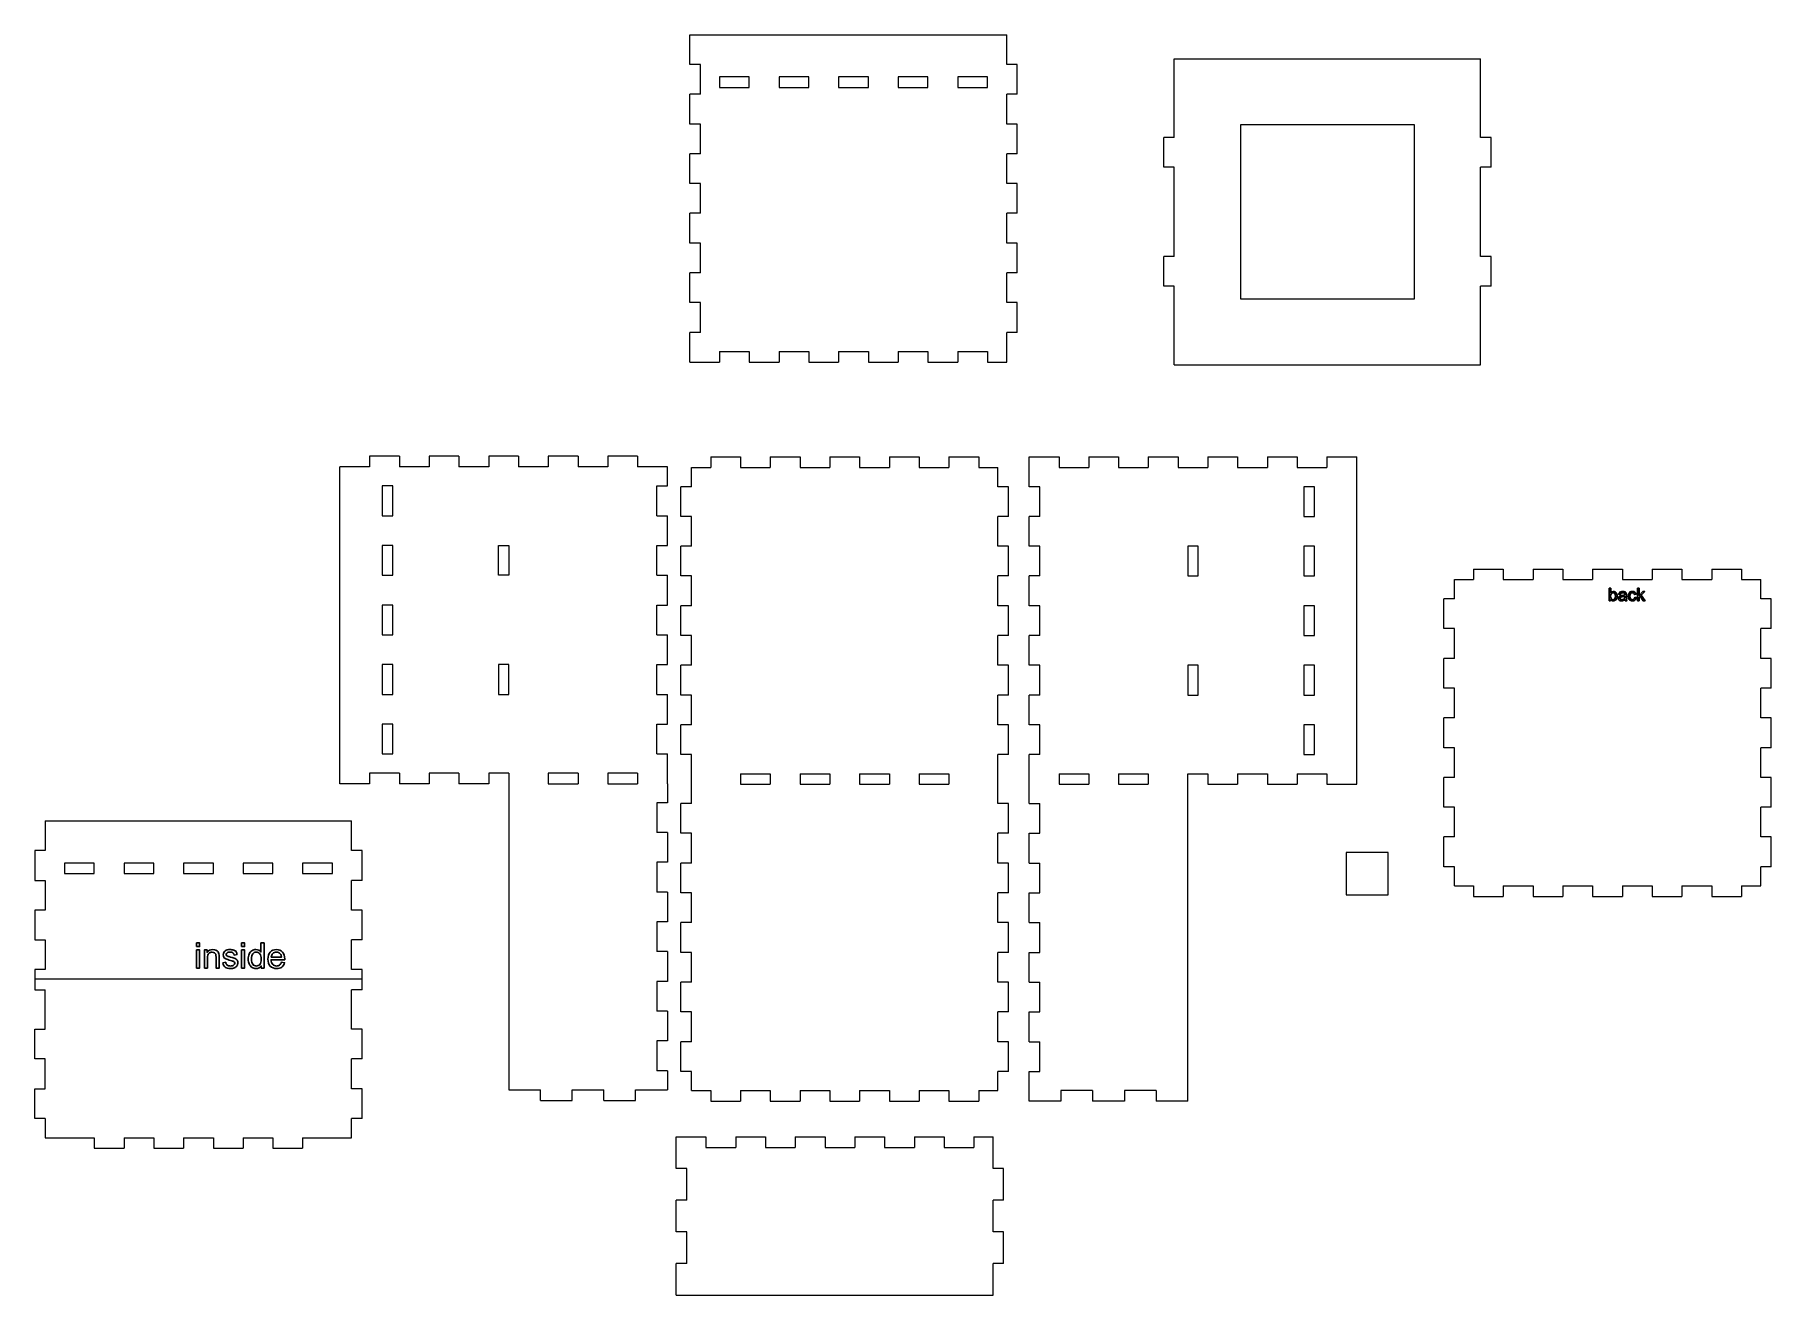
# Model space of a CAD drawing. Header units: inches. Extents: x -0.1 to 32.7, y -7.4 to 16.5.
import ezdxf

# ---------------------------------------------------------------- set-up
doc = ezdxf.new("R2010")
doc.units = ezdxf.units.IN
doc.header["$MEASUREMENT"] = 0
doc.layers.add('Layer 1', color=7, linetype='Continuous')

msp = doc.modelspace()

# ---------------------------------------------------------------- linework, layer by layer
at = {"layer": 'Layer 1', "color": 1, "lineweight": 18}
for points in [[(12.838, 15.485), (13.402, 15.485), (13.402, 15.685), (12.838, 15.685), (12.838, 15.485)], [(13.966, 15.485), (14.529, 15.485), (14.529, 15.685), (13.966, 15.685), (13.966, 15.485)], [(15.093, 15.485), (15.657, 15.485), (15.657, 15.685), (15.093, 15.685), (15.093, 15.485)], [(16.22, 15.485), (16.784, 15.485), (16.784, 15.685), (16.22, 15.685), (16.22, 15.485)], [(17.347, 15.485), (17.911, 15.485), (17.911, 15.685), (17.347, 15.685), (17.347, 15.485)], [(6.45, 7.376), (6.65, 7.376), (6.65, 7.94), (6.45, 7.94), (6.45, 7.376)], [(23.902, 7.364), (24.102, 7.364), (24.102, 7.927), (23.902, 7.927), (23.902, 7.364)], [(6.45, 6.249), (6.65, 6.249), (6.65, 6.812), (6.45, 6.812), (6.45, 6.249)], [(21.702, 6.236), (21.902, 6.236), (21.902, 6.8), (21.702, 6.8), (21.702, 6.236)], [(23.902, 6.236), (24.102, 6.236), (24.102, 6.8), (23.902, 6.8), (23.902, 6.236)], [(6.45, 5.122), (6.65, 5.122), (6.65, 5.685), (6.45, 5.685), (6.45, 5.122)], [(23.902, 5.109), (24.102, 5.109), (24.102, 5.673), (23.902, 5.673), (23.902, 5.109)], [(6.45, 3.994), (6.65, 3.994), (6.65, 4.558), (6.45, 4.558), (6.45, 3.994)], [(21.702, 3.982), (21.902, 3.982), (21.902, 4.546), (21.702, 4.546), (21.702, 3.982)], [(23.902, 3.982), (24.102, 3.982), (24.102, 4.546), (23.902, 4.546), (23.902, 3.982)], [(6.45, 2.867), (6.65, 2.867), (6.65, 3.431), (6.45, 3.431), (6.45, 2.867)], [(23.902, 2.855), (24.102, 2.855), (24.102, 3.418), (23.902, 3.418), (23.902, 2.855)], [(0.436, 0.6), (1, 0.6), (1, 0.8), (0.436, 0.8), (0.436, 0.6)], [(1.564, 0.6), (2.127, 0.6), (2.127, 0.8), (1.564, 0.8), (1.564, 0.6)], [(2.691, 0.6), (3.255, 0.6), (3.255, 0.8), (2.691, 0.8), (2.691, 0.6)], [(3.818, 0.6), (4.382, 0.6), (4.382, 0.8), (3.818, 0.8), (3.818, 0.6)], [(4.945, 0.6), (5.509, 0.6), (5.509, 0.8), (4.945, 0.8), (4.945, 0.6)]]:
    msp.add_lwpolyline(points, close=True, dxfattribs=at)
at = {"layer": 'Layer 1', "color": 4, "lineweight": 18}
for points in [[(22.698, 11.481), (25.998, 11.481), (25.998, 14.781), (22.698, 14.781), (22.698, 11.481)], [(24.7, 0.2), (25.5, 0.2), (25.5, 1), (24.7, 1), (24.7, 0.2)]]:
    msp.add_lwpolyline(points, close=True, dxfattribs=at)
at = {"layer": 'Layer 1', "color": 1, "lineweight": 9}
for points in [[(12.275, 16.485), (12.275, 16.485), (18.275, 16.485), (18.275, 16.485)], [(12.275, 15.921), (12.275, 15.921), (12.275, 16.485), (12.275, 16.485)], [(18.275, 15.921), (18.275, 15.921), (18.275, 16.485), (18.275, 16.485)], [(12.475, 15.921), (12.475, 15.921), (12.275, 15.921), (12.275, 15.921)], [(18.475, 15.921), (18.475, 15.921), (18.275, 15.921), (18.275, 15.921)], [(27.114, 6.367), (27.114, 6.367), (27.114, 6.167), (27.114, 6.167)], [(27.114, 6.367), (27.114, 6.367), (27.677, 6.367), (27.677, 6.367)], [(27.677, 6.367), (27.677, 6.367), (27.677, 6.167), (27.677, 6.167)], [(28.241, 6.367), (28.241, 6.367), (28.241, 6.167), (28.241, 6.167)], [(28.241, 6.367), (28.241, 6.367), (28.805, 6.367), (28.805, 6.367)], [(28.805, 6.367), (28.805, 6.367), (28.805, 6.167), (28.805, 6.167)], [(29.368, 6.367), (29.368, 6.367), (29.368, 6.167), (29.368, 6.167)], [(29.368, 6.367), (29.368, 6.367), (29.932, 6.367), (29.932, 6.367)], [(29.932, 6.367), (29.932, 6.367), (29.932, 6.167), (29.932, 6.167)], [(30.495, 6.367), (30.495, 6.367), (30.495, 6.167), (30.495, 6.167)], [(30.495, 6.367), (30.495, 6.367), (31.059, 6.367), (31.059, 6.367)], [(31.059, 6.367), (31.059, 6.367), (31.059, 6.167), (31.059, 6.167)], [(31.623, 6.367), (31.623, 6.367), (31.623, 6.167), (31.623, 6.167)], [(31.623, 6.367), (31.623, 6.367), (32.186, 6.367), (32.186, 6.367)], [(32.186, 6.367), (32.186, 6.367), (32.186, 6.167), (32.186, 6.167)], [(26.75, 6.167), (26.75, 6.167), (27.114, 6.167), (27.114, 6.167)], [(26.75, 5.803), (26.75, 5.803), (26.75, 6.167), (26.75, 6.167)], [(27.677, 6.167), (27.677, 6.167), (28.241, 6.167), (28.241, 6.167)], [(28.805, 6.167), (28.805, 6.167), (29.368, 6.167), (29.368, 6.167)], [(29.932, 6.167), (29.932, 6.167), (30.495, 6.167), (30.495, 6.167)], [(31.059, 6.167), (31.059, 6.167), (31.623, 6.167), (31.623, 6.167)], [(32.186, 6.167), (32.186, 6.167), (32.55, 6.167), (32.55, 6.167)], [(32.55, 5.803), (32.55, 5.803), (32.55, 6.167), (32.55, 6.167)], [(26.55, 5.239), (26.55, 5.239), (26.55, 5.803), (26.55, 5.803)], [(26.75, 5.803), (26.75, 5.803), (26.55, 5.803), (26.55, 5.803)], [(32.75, 5.803), (32.75, 5.803), (32.55, 5.803), (32.55, 5.803)], [(32.75, 5.239), (32.75, 5.239), (32.75, 5.803), (32.75, 5.803)], [(26.75, 5.239), (26.75, 5.239), (26.55, 5.239), (26.55, 5.239)], [(26.75, 4.676), (26.75, 4.676), (26.75, 5.239), (26.75, 5.239)], [(32.55, 4.676), (32.55, 4.676), (32.55, 5.239), (32.55, 5.239)], [(32.75, 5.239), (32.75, 5.239), (32.55, 5.239), (32.55, 5.239)], [(26.55, 4.112), (26.55, 4.112), (26.55, 4.676), (26.55, 4.676)], [(26.75, 4.676), (26.75, 4.676), (26.55, 4.676), (26.55, 4.676)], [(32.75, 4.676), (32.75, 4.676), (32.55, 4.676), (32.55, 4.676)], [(32.75, 4.112), (32.75, 4.112), (32.75, 4.676), (32.75, 4.676)], [(26.75, 4.112), (26.75, 4.112), (26.55, 4.112), (26.55, 4.112)], [(26.75, 3.548), (26.75, 3.548), (26.75, 4.112), (26.75, 4.112)], [(32.55, 3.548), (32.55, 3.548), (32.55, 4.112), (32.55, 4.112)], [(32.75, 4.112), (32.75, 4.112), (32.55, 4.112), (32.55, 4.112)], [(26.55, 2.985), (26.55, 2.985), (26.55, 3.548), (26.55, 3.548)], [(26.75, 3.548), (26.75, 3.548), (26.55, 3.548), (26.55, 3.548)], [(32.75, 3.548), (32.75, 3.548), (32.55, 3.548), (32.55, 3.548)], [(32.75, 2.985), (32.75, 2.985), (32.75, 3.548), (32.75, 3.548)], [(26.75, 2.985), (26.75, 2.985), (26.55, 2.985), (26.55, 2.985)], [(26.75, 2.421), (26.75, 2.421), (26.75, 2.985), (26.75, 2.985)], [(32.55, 2.421), (32.55, 2.421), (32.55, 2.985), (32.55, 2.985)], [(32.75, 2.985), (32.75, 2.985), (32.55, 2.985), (32.55, 2.985)], [(26.55, 1.858), (26.55, 1.858), (26.55, 2.421), (26.55, 2.421)], [(26.75, 2.421), (26.75, 2.421), (26.55, 2.421), (26.55, 2.421)], [(32.75, 2.421), (32.75, 2.421), (32.55, 2.421), (32.55, 2.421)], [(32.75, 1.858), (32.75, 1.858), (32.75, 2.421), (32.75, 2.421)], [(26.75, 1.858), (26.75, 1.858), (26.55, 1.858), (26.55, 1.858)], [(26.75, 1.294), (26.75, 1.294), (26.75, 1.858), (26.75, 1.858)], [(32.55, 1.294), (32.55, 1.294), (32.55, 1.858), (32.55, 1.858)], [(32.75, 1.858), (32.75, 1.858), (32.55, 1.858), (32.55, 1.858)], [(26.55, 0.73), (26.55, 0.73), (26.55, 1.294), (26.55, 1.294)], [(26.75, 1.294), (26.75, 1.294), (26.55, 1.294), (26.55, 1.294)], [(32.75, 1.294), (32.75, 1.294), (32.55, 1.294), (32.55, 1.294)], [(32.75, 0.73), (32.75, 0.73), (32.75, 1.294), (32.75, 1.294)], [(26.75, 0.73), (26.75, 0.73), (26.55, 0.73), (26.55, 0.73)], [(26.75, 0.367), (26.75, 0.367), (26.75, 0.73), (26.75, 0.73)], [(32.55, 0.367), (32.55, 0.367), (32.55, 0.73), (32.55, 0.73)], [(32.75, 0.73), (32.75, 0.73), (32.55, 0.73), (32.55, 0.73)], [(26.75, 0.367), (26.75, 0.367), (27.114, 0.367), (27.114, 0.367)], [(27.114, 0.367), (27.114, 0.367), (27.114, 0.167), (27.114, 0.167)], [(27.677, 0.367), (27.677, 0.367), (27.677, 0.167), (27.677, 0.167)], [(27.677, 0.367), (27.677, 0.367), (28.241, 0.367), (28.241, 0.367)], [(28.241, 0.367), (28.241, 0.367), (28.241, 0.167), (28.241, 0.167)], [(28.805, 0.367), (28.805, 0.367), (28.805, 0.167), (28.805, 0.167)], [(28.805, 0.367), (28.805, 0.367), (29.368, 0.367), (29.368, 0.367)], [(29.368, 0.367), (29.368, 0.367), (29.368, 0.167), (29.368, 0.167)], [(29.932, 0.367), (29.932, 0.367), (29.932, 0.167), (29.932, 0.167)], [(29.932, 0.367), (29.932, 0.367), (30.495, 0.367), (30.495, 0.367)], [(30.495, 0.367), (30.495, 0.367), (30.495, 0.167), (30.495, 0.167)], [(31.059, 0.367), (31.059, 0.367), (31.059, 0.167), (31.059, 0.167)], [(31.059, 0.367), (31.059, 0.367), (31.623, 0.367), (31.623, 0.367)], [(31.623, 0.367), (31.623, 0.367), (31.623, 0.167), (31.623, 0.167)], [(32.186, 0.367), (32.186, 0.367), (32.186, 0.167), (32.186, 0.167)], [(32.186, 0.367), (32.186, 0.367), (32.55, 0.367), (32.55, 0.367)], [(27.114, 0.167), (27.114, 0.167), (27.677, 0.167), (27.677, 0.167)], [(28.241, 0.167), (28.241, 0.167), (28.805, 0.167), (28.805, 0.167)], [(29.368, 0.167), (29.368, 0.167), (29.932, 0.167), (29.932, 0.167)], [(30.495, 0.167), (30.495, 0.167), (31.059, 0.167), (31.059, 0.167)], [(31.623, 0.167), (31.623, 0.167), (32.186, 0.167), (32.186, 0.167)]]:
    msp.add_open_spline(points, degree=3, dxfattribs=at)
at = {"layer": 'Layer 1', "lineweight": 9}
for points in [[(12.475, 15.357), (12.475, 15.357), (12.475, 15.921), (12.475, 15.921)], [(18.475, 15.357), (18.475, 15.357), (18.475, 15.921), (18.475, 15.921)], [(21.448, 16.031), (21.448, 16.031), (27.248, 16.031), (27.248, 16.031)], [(21.448, 14.54), (21.448, 14.54), (21.448, 16.031), (21.448, 16.031)], [(27.248, 14.54), (27.248, 14.54), (27.248, 16.031), (27.248, 16.031)], [(12.275, 14.794), (12.275, 14.794), (12.275, 15.357), (12.275, 15.357)], [(12.475, 15.357), (12.475, 15.357), (12.275, 15.357), (12.275, 15.357)], [(18.275, 14.794), (18.275, 14.794), (18.275, 15.357), (18.275, 15.357)], [(18.475, 15.357), (18.475, 15.357), (18.275, 15.357), (18.275, 15.357)], [(12.475, 14.794), (12.475, 14.794), (12.275, 14.794), (12.275, 14.794)], [(12.475, 14.23), (12.475, 14.23), (12.475, 14.794), (12.475, 14.794)], [(18.475, 14.794), (18.475, 14.794), (18.275, 14.794), (18.275, 14.794)], [(18.475, 14.23), (18.475, 14.23), (18.475, 14.794), (18.475, 14.794)], [(21.248, 13.977), (21.248, 13.977), (21.248, 14.54), (21.248, 14.54)], [(21.448, 14.54), (21.448, 14.54), (21.248, 14.54), (21.248, 14.54)], [(27.448, 14.54), (27.448, 14.54), (27.248, 14.54), (27.248, 14.54)], [(27.448, 13.977), (27.448, 13.977), (27.448, 14.54), (27.448, 14.54)], [(12.275, 13.667), (12.275, 13.667), (12.275, 14.23), (12.275, 14.23)], [(12.475, 14.23), (12.475, 14.23), (12.275, 14.23), (12.275, 14.23)], [(18.275, 13.667), (18.275, 13.667), (18.275, 14.23), (18.275, 14.23)], [(18.475, 14.23), (18.475, 14.23), (18.275, 14.23), (18.275, 14.23)], [(21.448, 13.977), (21.448, 13.977), (21.248, 13.977), (21.248, 13.977)], [(21.448, 12.286), (21.448, 12.286), (21.448, 13.977), (21.448, 13.977)], [(27.248, 12.286), (27.248, 12.286), (27.248, 13.977), (27.248, 13.977)], [(27.448, 13.977), (27.448, 13.977), (27.248, 13.977), (27.248, 13.977)], [(12.475, 13.667), (12.475, 13.667), (12.275, 13.667), (12.275, 13.667)], [(12.475, 13.103), (12.475, 13.103), (12.475, 13.667), (12.475, 13.667)], [(18.475, 13.667), (18.475, 13.667), (18.275, 13.667), (18.275, 13.667)], [(18.475, 13.103), (18.475, 13.103), (18.475, 13.667), (18.475, 13.667)], [(12.275, 12.539), (12.275, 12.539), (12.275, 13.103), (12.275, 13.103)], [(12.475, 13.103), (12.475, 13.103), (12.275, 13.103), (12.275, 13.103)], [(18.275, 12.539), (18.275, 12.539), (18.275, 13.103), (18.275, 13.103)], [(18.475, 13.103), (18.475, 13.103), (18.275, 13.103), (18.275, 13.103)], [(12.475, 12.539), (12.475, 12.539), (12.275, 12.539), (12.275, 12.539)], [(12.475, 11.976), (12.475, 11.976), (12.475, 12.539), (12.475, 12.539)], [(18.475, 12.539), (18.475, 12.539), (18.275, 12.539), (18.275, 12.539)], [(18.475, 11.976), (18.475, 11.976), (18.475, 12.539), (18.475, 12.539)], [(21.248, 11.722), (21.248, 11.722), (21.248, 12.286), (21.248, 12.286)], [(21.448, 12.286), (21.448, 12.286), (21.248, 12.286), (21.248, 12.286)], [(27.448, 12.286), (27.448, 12.286), (27.248, 12.286), (27.248, 12.286)], [(27.448, 11.722), (27.448, 11.722), (27.448, 12.286), (27.448, 12.286)], [(12.275, 11.412), (12.275, 11.412), (12.275, 11.976), (12.275, 11.976)], [(12.475, 11.976), (12.475, 11.976), (12.275, 11.976), (12.275, 11.976)], [(18.275, 11.412), (18.275, 11.412), (18.275, 11.976), (18.275, 11.976)], [(18.475, 11.976), (18.475, 11.976), (18.275, 11.976), (18.275, 11.976)], [(21.448, 11.722), (21.448, 11.722), (21.248, 11.722), (21.248, 11.722)], [(21.448, 10.231), (21.448, 10.231), (21.448, 11.722), (21.448, 11.722)], [(27.248, 10.231), (27.248, 10.231), (27.248, 11.722), (27.248, 11.722)], [(27.448, 11.722), (27.448, 11.722), (27.248, 11.722), (27.248, 11.722)], [(12.475, 11.412), (12.475, 11.412), (12.275, 11.412), (12.275, 11.412)], [(12.475, 10.848), (12.475, 10.848), (12.475, 11.412), (12.475, 11.412)], [(18.475, 11.412), (18.475, 11.412), (18.275, 11.412), (18.275, 11.412)], [(18.475, 10.848), (18.475, 10.848), (18.475, 11.412), (18.475, 11.412)], [(12.275, 10.285), (12.275, 10.285), (12.275, 10.848), (12.275, 10.848)], [(12.475, 10.848), (12.475, 10.848), (12.275, 10.848), (12.275, 10.848)], [(18.275, 10.285), (18.275, 10.285), (18.275, 10.848), (18.275, 10.848)], [(18.475, 10.848), (18.475, 10.848), (18.275, 10.848), (18.275, 10.848)], [(12.275, 10.285), (12.275, 10.285), (12.838, 10.285), (12.838, 10.285)], [(12.838, 10.485), (12.838, 10.485), (12.838, 10.285), (12.838, 10.285)], [(12.838, 10.485), (12.838, 10.485), (13.402, 10.485), (13.402, 10.485)], [(13.402, 10.485), (13.402, 10.485), (13.402, 10.285), (13.402, 10.285)], [(13.402, 10.285), (13.402, 10.285), (13.966, 10.285), (13.966, 10.285)], [(13.966, 10.485), (13.966, 10.485), (13.966, 10.285), (13.966, 10.285)], [(13.966, 10.485), (13.966, 10.485), (14.529, 10.485), (14.529, 10.485)], [(14.529, 10.485), (14.529, 10.485), (14.529, 10.285), (14.529, 10.285)], [(14.529, 10.285), (14.529, 10.285), (15.093, 10.285), (15.093, 10.285)], [(15.093, 10.485), (15.093, 10.485), (15.093, 10.285), (15.093, 10.285)], [(15.093, 10.485), (15.093, 10.485), (15.657, 10.485), (15.657, 10.485)], [(15.657, 10.485), (15.657, 10.485), (15.657, 10.285), (15.657, 10.285)], [(15.657, 10.285), (15.657, 10.285), (16.22, 10.285), (16.22, 10.285)], [(16.22, 10.485), (16.22, 10.485), (16.22, 10.285), (16.22, 10.285)], [(16.22, 10.485), (16.22, 10.485), (16.784, 10.485), (16.784, 10.485)], [(16.784, 10.485), (16.784, 10.485), (16.784, 10.285), (16.784, 10.285)], [(16.784, 10.285), (16.784, 10.285), (17.347, 10.285), (17.347, 10.285)], [(17.347, 10.485), (17.347, 10.485), (17.347, 10.285), (17.347, 10.285)], [(17.347, 10.485), (17.347, 10.485), (17.911, 10.485), (17.911, 10.485)], [(17.911, 10.485), (17.911, 10.485), (17.911, 10.285), (17.911, 10.285)], [(17.911, 10.285), (17.911, 10.285), (18.275, 10.285), (18.275, 10.285)], [(21.448, 10.231), (21.448, 10.231), (27.248, 10.231), (27.248, 10.231)], [(5.65, 2.303), (5.65, 2.303), (5.65, 8.303), (5.65, 8.303)], [(6.213, 8.303), (6.213, 8.303), (5.65, 8.303), (5.65, 8.303)], [(6.777, 8.503), (6.777, 8.503), (6.213, 8.503), (6.213, 8.503)], [(6.213, 8.503), (6.213, 8.503), (6.213, 8.303), (6.213, 8.303)], [(6.777, 8.503), (6.777, 8.503), (6.777, 8.303), (6.777, 8.303)], [(7.341, 8.303), (7.341, 8.303), (6.777, 8.303), (6.777, 8.303)], [(7.904, 8.503), (7.904, 8.503), (7.341, 8.503), (7.341, 8.503)], [(7.341, 8.503), (7.341, 8.503), (7.341, 8.303), (7.341, 8.303)], [(7.904, 8.503), (7.904, 8.503), (7.904, 8.303), (7.904, 8.303)], [(8.468, 8.303), (8.468, 8.303), (7.904, 8.303), (7.904, 8.303)], [(9.032, 8.503), (9.032, 8.503), (8.468, 8.503), (8.468, 8.503)], [(8.468, 8.503), (8.468, 8.503), (8.468, 8.303), (8.468, 8.303)], [(9.032, 8.503), (9.032, 8.503), (9.032, 8.303), (9.032, 8.303)], [(9.595, 8.303), (9.595, 8.303), (9.032, 8.303), (9.032, 8.303)], [(10.159, 8.503), (10.159, 8.503), (9.595, 8.503), (9.595, 8.503)], [(9.595, 8.503), (9.595, 8.503), (9.595, 8.303), (9.595, 8.303)], [(10.159, 8.503), (10.159, 8.503), (10.159, 8.303), (10.159, 8.303)], [(10.723, 8.303), (10.723, 8.303), (10.159, 8.303), (10.159, 8.303)], [(11.286, 8.503), (11.286, 8.503), (10.723, 8.503), (10.723, 8.503)], [(10.723, 8.503), (10.723, 8.503), (10.723, 8.303), (10.723, 8.303)], [(11.286, 8.503), (11.286, 8.503), (11.286, 8.303), (11.286, 8.303)], [(11.85, 8.303), (11.85, 8.303), (11.286, 8.303), (11.286, 8.303)], [(11.85, 7.94), (11.85, 7.94), (11.85, 8.303), (11.85, 8.303)], [(12.308, 8.291), (12.308, 8.291), (12.672, 8.291), (12.672, 8.291)], [(12.308, 7.927), (12.308, 7.927), (12.308, 8.291), (12.308, 8.291)], [(12.672, 8.491), (12.672, 8.491), (12.672, 8.291), (12.672, 8.291)], [(12.672, 8.491), (12.672, 8.491), (13.235, 8.491), (13.235, 8.491)], [(13.235, 8.491), (13.235, 8.491), (13.235, 8.291), (13.235, 8.291)], [(13.235, 8.291), (13.235, 8.291), (13.799, 8.291), (13.799, 8.291)], [(13.799, 8.491), (13.799, 8.491), (13.799, 8.291), (13.799, 8.291)], [(13.799, 8.491), (13.799, 8.491), (14.363, 8.491), (14.363, 8.491)], [(14.363, 8.491), (14.363, 8.491), (14.363, 8.291), (14.363, 8.291)], [(14.363, 8.291), (14.363, 8.291), (14.926, 8.291), (14.926, 8.291)], [(14.926, 8.491), (14.926, 8.491), (14.926, 8.291), (14.926, 8.291)], [(14.926, 8.491), (14.926, 8.491), (15.49, 8.491), (15.49, 8.491)], [(15.49, 8.491), (15.49, 8.491), (15.49, 8.291), (15.49, 8.291)], [(15.49, 8.291), (15.49, 8.291), (16.054, 8.291), (16.054, 8.291)], [(16.054, 8.491), (16.054, 8.491), (16.054, 8.291), (16.054, 8.291)], [(16.054, 8.491), (16.054, 8.491), (16.617, 8.491), (16.617, 8.491)], [(16.617, 8.491), (16.617, 8.491), (16.617, 8.291), (16.617, 8.291)], [(16.617, 8.291), (16.617, 8.291), (17.181, 8.291), (17.181, 8.291)], [(17.181, 8.491), (17.181, 8.491), (17.181, 8.291), (17.181, 8.291)], [(17.181, 8.491), (17.181, 8.491), (17.744, 8.491), (17.744, 8.491)], [(17.744, 8.491), (17.744, 8.491), (17.744, 8.291), (17.744, 8.291)], [(17.744, 8.291), (17.744, 8.291), (18.108, 8.291), (18.108, 8.291)], [(18.108, 7.927), (18.108, 7.927), (18.108, 8.291), (18.108, 8.291)], [(18.702, 8.491), (18.702, 8.491), (19.265, 8.491), (19.265, 8.491)], [(18.702, 7.927), (18.702, 7.927), (18.702, 8.491), (18.702, 8.491)], [(19.265, 8.491), (19.265, 8.491), (19.265, 8.291), (19.265, 8.291)], [(19.265, 8.291), (19.265, 8.291), (19.829, 8.291), (19.829, 8.291)], [(19.829, 8.491), (19.829, 8.491), (19.829, 8.291), (19.829, 8.291)], [(19.829, 8.491), (19.829, 8.491), (20.393, 8.491), (20.393, 8.491)], [(20.393, 8.491), (20.393, 8.491), (20.393, 8.291), (20.393, 8.291)], [(20.393, 8.291), (20.393, 8.291), (20.956, 8.291), (20.956, 8.291)], [(20.956, 8.491), (20.956, 8.491), (20.956, 8.291), (20.956, 8.291)], [(20.956, 8.491), (20.956, 8.491), (21.52, 8.491), (21.52, 8.491)], [(21.52, 8.491), (21.52, 8.491), (21.52, 8.291), (21.52, 8.291)], [(21.52, 8.291), (21.52, 8.291), (22.084, 8.291), (22.084, 8.291)], [(22.084, 8.491), (22.084, 8.491), (22.084, 8.291), (22.084, 8.291)], [(22.084, 8.491), (22.084, 8.491), (22.647, 8.491), (22.647, 8.491)], [(22.647, 8.491), (22.647, 8.491), (22.647, 8.291), (22.647, 8.291)], [(22.647, 8.291), (22.647, 8.291), (23.211, 8.291), (23.211, 8.291)], [(23.211, 8.491), (23.211, 8.491), (23.211, 8.291), (23.211, 8.291)], [(23.211, 8.491), (23.211, 8.491), (23.775, 8.491), (23.775, 8.491)], [(23.775, 8.491), (23.775, 8.491), (23.775, 8.291), (23.775, 8.291)], [(23.775, 8.291), (23.775, 8.291), (24.338, 8.291), (24.338, 8.291)], [(24.338, 8.491), (24.338, 8.491), (24.338, 8.291), (24.338, 8.291)], [(24.338, 8.491), (24.338, 8.491), (24.902, 8.491), (24.902, 8.491)], [(24.902, 2.855), (24.902, 2.855), (24.902, 8.491), (24.902, 8.491)], [(11.65, 7.376), (11.65, 7.376), (11.65, 7.94), (11.65, 7.94)], [(11.65, 7.94), (11.65, 7.94), (11.85, 7.94), (11.85, 7.94)], [(12.108, 7.364), (12.108, 7.364), (12.108, 7.927), (12.108, 7.927)], [(12.308, 7.927), (12.308, 7.927), (12.108, 7.927), (12.108, 7.927)], [(18.308, 7.927), (18.308, 7.927), (18.108, 7.927), (18.108, 7.927)], [(18.308, 7.364), (18.308, 7.364), (18.308, 7.927), (18.308, 7.927)], [(18.902, 7.927), (18.902, 7.927), (18.702, 7.927), (18.702, 7.927)], [(18.902, 7.364), (18.902, 7.364), (18.902, 7.927), (18.902, 7.927)], [(11.65, 7.376), (11.65, 7.376), (11.85, 7.376), (11.85, 7.376)], [(11.85, 6.812), (11.85, 6.812), (11.85, 7.376), (11.85, 7.376)], [(12.308, 7.364), (12.308, 7.364), (12.108, 7.364), (12.108, 7.364)], [(12.308, 6.8), (12.308, 6.8), (12.308, 7.364), (12.308, 7.364)], [(18.108, 6.8), (18.108, 6.8), (18.108, 7.364), (18.108, 7.364)], [(18.308, 7.364), (18.308, 7.364), (18.108, 7.364), (18.108, 7.364)], [(18.702, 6.8), (18.702, 6.8), (18.702, 7.364), (18.702, 7.364)], [(18.902, 7.364), (18.902, 7.364), (18.702, 7.364), (18.702, 7.364)], [(11.65, 6.249), (11.65, 6.249), (11.65, 6.812), (11.65, 6.812)], [(11.65, 6.812), (11.65, 6.812), (11.85, 6.812), (11.85, 6.812)], [(12.108, 6.236), (12.108, 6.236), (12.108, 6.8), (12.108, 6.8)], [(12.308, 6.8), (12.308, 6.8), (12.108, 6.8), (12.108, 6.8)], [(18.308, 6.8), (18.308, 6.8), (18.108, 6.8), (18.108, 6.8)], [(18.308, 6.236), (18.308, 6.236), (18.308, 6.8), (18.308, 6.8)], [(18.902, 6.8), (18.902, 6.8), (18.702, 6.8), (18.702, 6.8)], [(18.902, 6.236), (18.902, 6.236), (18.902, 6.8), (18.902, 6.8)], [(11.65, 6.249), (11.65, 6.249), (11.85, 6.249), (11.85, 6.249)], [(11.85, 5.685), (11.85, 5.685), (11.85, 6.249), (11.85, 6.249)], [(12.308, 6.236), (12.308, 6.236), (12.108, 6.236), (12.108, 6.236)], [(12.308, 5.673), (12.308, 5.673), (12.308, 6.236), (12.308, 6.236)], [(18.108, 5.673), (18.108, 5.673), (18.108, 6.236), (18.108, 6.236)], [(18.308, 6.236), (18.308, 6.236), (18.108, 6.236), (18.108, 6.236)], [(18.702, 5.673), (18.702, 5.673), (18.702, 6.236), (18.702, 6.236)], [(18.902, 6.236), (18.902, 6.236), (18.702, 6.236), (18.702, 6.236)], [(11.65, 5.122), (11.65, 5.122), (11.65, 5.685), (11.65, 5.685)], [(11.65, 5.685), (11.65, 5.685), (11.85, 5.685), (11.85, 5.685)], [(12.108, 5.109), (12.108, 5.109), (12.108, 5.673), (12.108, 5.673)], [(12.308, 5.673), (12.308, 5.673), (12.108, 5.673), (12.108, 5.673)], [(18.308, 5.673), (18.308, 5.673), (18.108, 5.673), (18.108, 5.673)], [(18.308, 5.109), (18.308, 5.109), (18.308, 5.673), (18.308, 5.673)], [(18.902, 5.673), (18.902, 5.673), (18.702, 5.673), (18.702, 5.673)], [(18.902, 5.109), (18.902, 5.109), (18.902, 5.673), (18.902, 5.673)], [(11.65, 5.122), (11.65, 5.122), (11.85, 5.122), (11.85, 5.122)], [(11.85, 4.558), (11.85, 4.558), (11.85, 5.122), (11.85, 5.122)], [(12.308, 5.109), (12.308, 5.109), (12.108, 5.109), (12.108, 5.109)], [(12.308, 4.546), (12.308, 4.546), (12.308, 5.109), (12.308, 5.109)], [(18.108, 4.546), (18.108, 4.546), (18.108, 5.109), (18.108, 5.109)], [(18.308, 5.109), (18.308, 5.109), (18.108, 5.109), (18.108, 5.109)], [(18.702, 4.546), (18.702, 4.546), (18.702, 5.109), (18.702, 5.109)], [(18.902, 5.109), (18.902, 5.109), (18.702, 5.109), (18.702, 5.109)], [(11.65, 3.994), (11.65, 3.994), (11.65, 4.558), (11.65, 4.558)], [(11.65, 4.558), (11.65, 4.558), (11.85, 4.558), (11.85, 4.558)], [(12.108, 3.982), (12.108, 3.982), (12.108, 4.546), (12.108, 4.546)], [(12.308, 4.546), (12.308, 4.546), (12.108, 4.546), (12.108, 4.546)], [(18.308, 4.546), (18.308, 4.546), (18.108, 4.546), (18.108, 4.546)], [(18.308, 3.982), (18.308, 3.982), (18.308, 4.546), (18.308, 4.546)], [(18.902, 4.546), (18.902, 4.546), (18.702, 4.546), (18.702, 4.546)], [(18.902, 3.982), (18.902, 3.982), (18.902, 4.546), (18.902, 4.546)], [(11.65, 3.994), (11.65, 3.994), (11.85, 3.994), (11.85, 3.994)], [(11.85, 3.431), (11.85, 3.431), (11.85, 3.994), (11.85, 3.994)], [(12.308, 3.982), (12.308, 3.982), (12.108, 3.982), (12.108, 3.982)], [(12.308, 3.418), (12.308, 3.418), (12.308, 3.982), (12.308, 3.982)], [(18.108, 3.418), (18.108, 3.418), (18.108, 3.982), (18.108, 3.982)], [(18.308, 3.982), (18.308, 3.982), (18.108, 3.982), (18.108, 3.982)], [(18.702, 3.418), (18.702, 3.418), (18.702, 3.982), (18.702, 3.982)], [(18.902, 3.982), (18.902, 3.982), (18.702, 3.982), (18.702, 3.982)], [(11.65, 2.867), (11.65, 2.867), (11.65, 3.431), (11.65, 3.431)], [(11.65, 3.431), (11.65, 3.431), (11.85, 3.431), (11.85, 3.431)], [(12.108, 2.855), (12.108, 2.855), (12.108, 3.418), (12.108, 3.418)], [(12.308, 3.418), (12.308, 3.418), (12.108, 3.418), (12.108, 3.418)], [(18.308, 3.418), (18.308, 3.418), (18.108, 3.418), (18.108, 3.418)], [(18.308, 2.855), (18.308, 2.855), (18.308, 3.418), (18.308, 3.418)], [(18.902, 3.418), (18.902, 3.418), (18.702, 3.418), (18.702, 3.418)], [(18.902, 2.855), (18.902, 2.855), (18.902, 3.418), (18.902, 3.418)], [(11.65, 2.867), (11.65, 2.867), (11.85, 2.867), (11.85, 2.867)], [(11.85, 2.303), (11.85, 2.303), (11.85, 2.867), (11.85, 2.867)], [(12.308, 2.855), (12.308, 2.855), (12.108, 2.855), (12.108, 2.855)], [(12.308, 1.927), (12.308, 1.927), (12.308, 2.855), (12.308, 2.855)], [(18.108, 1.927), (18.108, 1.927), (18.108, 2.855), (18.108, 2.855)], [(18.308, 2.855), (18.308, 2.855), (18.108, 2.855), (18.108, 2.855)], [(18.702, 2.291), (18.702, 2.291), (18.702, 2.855), (18.702, 2.855)], [(18.902, 2.855), (18.902, 2.855), (18.702, 2.855), (18.702, 2.855)], [(24.902, 2.291), (24.902, 2.291), (24.902, 2.855), (24.902, 2.855)], [(6.213, 2.303), (6.213, 2.303), (5.65, 2.303), (5.65, 2.303)], [(6.777, 2.503), (6.777, 2.503), (6.213, 2.503), (6.213, 2.503)], [(6.213, 2.503), (6.213, 2.503), (6.213, 2.303), (6.213, 2.303)], [(6.777, 2.503), (6.777, 2.503), (6.777, 2.303), (6.777, 2.303)], [(7.341, 2.303), (7.341, 2.303), (6.777, 2.303), (6.777, 2.303)], [(7.904, 2.503), (7.904, 2.503), (7.341, 2.503), (7.341, 2.503)], [(7.341, 2.503), (7.341, 2.503), (7.341, 2.303), (7.341, 2.303)], [(7.904, 2.503), (7.904, 2.503), (7.904, 2.303), (7.904, 2.303)], [(8.468, 2.303), (8.468, 2.303), (7.904, 2.303), (7.904, 2.303)], [(8.85, 2.503), (8.85, 2.503), (8.468, 2.503), (8.468, 2.503)], [(8.468, 2.503), (8.468, 2.503), (8.468, 2.303), (8.468, 2.303)], [(8.85, 2.503), (8.85, 2.503), (8.85, -3.495), (8.85, -3.495)], [(10.159, 2.503), (10.159, 2.503), (9.595, 2.503), (9.595, 2.503)], [(9.595, 2.503), (9.595, 2.503), (9.595, 2.303), (9.595, 2.303)], [(9.595, 2.303), (9.595, 2.303), (10.159, 2.303), (10.159, 2.303)], [(10.159, 2.503), (10.159, 2.503), (10.159, 2.303), (10.159, 2.303)], [(11.286, 2.503), (11.286, 2.503), (10.723, 2.503), (10.723, 2.503)], [(10.723, 2.503), (10.723, 2.503), (10.723, 2.303), (10.723, 2.303)], [(10.723, 2.303), (10.723, 2.303), (11.286, 2.303), (11.286, 2.303)], [(11.286, 2.503), (11.286, 2.503), (11.286, 2.303), (11.286, 2.303)], [(11.85, 2.303), (11.85, 2.303), (11.85, 1.941), (11.85, 1.941)], [(13.235, 2.491), (13.235, 2.491), (13.235, 2.291), (13.235, 2.291)], [(13.235, 2.491), (13.235, 2.491), (13.799, 2.491), (13.799, 2.491)], [(13.799, 2.491), (13.799, 2.491), (13.799, 2.291), (13.799, 2.291)], [(14.363, 2.491), (14.363, 2.491), (14.363, 2.291), (14.363, 2.291)], [(14.363, 2.491), (14.363, 2.491), (14.926, 2.491), (14.926, 2.491)], [(14.926, 2.491), (14.926, 2.491), (14.926, 2.291), (14.926, 2.291)], [(15.49, 2.491), (15.49, 2.491), (15.49, 2.291), (15.49, 2.291)], [(15.49, 2.491), (15.49, 2.491), (16.054, 2.491), (16.054, 2.491)], [(16.054, 2.491), (16.054, 2.491), (16.054, 2.291), (16.054, 2.291)], [(16.617, 2.491), (16.617, 2.491), (16.617, 2.291), (16.617, 2.291)], [(16.617, 2.491), (16.617, 2.491), (17.181, 2.491), (17.181, 2.491)], [(17.181, 2.491), (17.181, 2.491), (17.181, 2.291), (17.181, 2.291)], [(19.265, 2.491), (19.265, 2.491), (19.265, 2.291), (19.265, 2.291)], [(19.265, 2.491), (19.265, 2.491), (19.829, 2.491), (19.829, 2.491)], [(19.829, 2.491), (19.829, 2.491), (19.829, 2.291), (19.829, 2.291)], [(20.393, 2.491), (20.393, 2.491), (20.393, 2.291), (20.393, 2.291)], [(20.393, 2.491), (20.393, 2.491), (20.956, 2.491), (20.956, 2.491)], [(20.956, 2.491), (20.956, 2.491), (20.956, 2.291), (20.956, 2.291)], [(21.702, -3.709), (21.702, -3.709), (21.702, 2.491), (21.702, 2.491)], [(21.702, 2.491), (21.702, 2.491), (22.084, 2.491), (22.084, 2.491)], [(22.084, 2.491), (22.084, 2.491), (22.084, 2.291), (22.084, 2.291)], [(22.647, 2.491), (22.647, 2.491), (22.647, 2.291), (22.647, 2.291)], [(22.647, 2.491), (22.647, 2.491), (23.211, 2.491), (23.211, 2.491)], [(23.211, 2.491), (23.211, 2.491), (23.211, 2.291), (23.211, 2.291)], [(23.775, 2.491), (23.775, 2.491), (23.775, 2.291), (23.775, 2.291)], [(23.775, 2.491), (23.775, 2.491), (24.338, 2.491), (24.338, 2.491)], [(24.338, 2.491), (24.338, 2.491), (24.338, 2.291), (24.338, 2.291)], [(13.235, 2.291), (13.235, 2.291), (13.799, 2.291), (13.799, 2.291)], [(14.363, 2.291), (14.363, 2.291), (14.926, 2.291), (14.926, 2.291)], [(15.49, 2.291), (15.49, 2.291), (16.054, 2.291), (16.054, 2.291)], [(16.617, 2.291), (16.617, 2.291), (17.181, 2.291), (17.181, 2.291)], [(18.702, 1.927), (18.702, 1.927), (18.702, 2.291), (18.702, 2.291)], [(19.265, 2.291), (19.265, 2.291), (19.829, 2.291), (19.829, 2.291)], [(20.393, 2.291), (20.393, 2.291), (20.956, 2.291), (20.956, 2.291)], [(22.084, 2.291), (22.084, 2.291), (22.647, 2.291), (22.647, 2.291)], [(23.211, 2.291), (23.211, 2.291), (23.775, 2.291), (23.775, 2.291)], [(24.338, 2.291), (24.338, 2.291), (24.902, 2.291), (24.902, 2.291)], [(11.85, 1.941), (11.85, 1.941), (11.65, 1.941), (11.65, 1.941)], [(11.65, 1.941), (11.65, 1.941), (11.65, 1.378), (11.65, 1.378)], [(12.108, 1.364), (12.108, 1.364), (12.108, 1.927), (12.108, 1.927)], [(12.308, 1.927), (12.308, 1.927), (12.108, 1.927), (12.108, 1.927)], [(18.308, 1.927), (18.308, 1.927), (18.108, 1.927), (18.108, 1.927)], [(18.308, 1.364), (18.308, 1.364), (18.308, 1.927), (18.308, 1.927)], [(18.702, 1.927), (18.702, 1.927), (18.902, 1.927), (18.902, 1.927)], [(18.902, 1.364), (18.902, 1.364), (18.902, 1.927), (18.902, 1.927)], [(11.85, 1.378), (11.85, 1.378), (11.65, 1.378), (11.65, 1.378)], [(11.85, 1.378), (11.85, 1.378), (11.85, 0.814), (11.85, 0.814)], [(12.308, 1.364), (12.308, 1.364), (12.108, 1.364), (12.108, 1.364)], [(12.308, 0.8), (12.308, 0.8), (12.308, 1.364), (12.308, 1.364)], [(18.108, 0.8), (18.108, 0.8), (18.108, 1.364), (18.108, 1.364)], [(18.308, 1.364), (18.308, 1.364), (18.108, 1.364), (18.108, 1.364)], [(18.702, 0.8), (18.702, 0.8), (18.702, 1.364), (18.702, 1.364)], [(18.702, 1.364), (18.702, 1.364), (18.902, 1.364), (18.902, 1.364)], [(11.85, 0.814), (11.85, 0.814), (11.65, 0.814), (11.65, 0.814)], [(11.65, 0.814), (11.65, 0.814), (11.65, 0.25), (11.65, 0.25)], [(12.108, 0.236), (12.108, 0.236), (12.108, 0.8), (12.108, 0.8)], [(12.308, 0.8), (12.308, 0.8), (12.108, 0.8), (12.108, 0.8)], [(18.308, 0.8), (18.308, 0.8), (18.108, 0.8), (18.108, 0.8)], [(18.308, 0.236), (18.308, 0.236), (18.308, 0.8), (18.308, 0.8)], [(18.702, 0.8), (18.702, 0.8), (18.902, 0.8), (18.902, 0.8)], [(18.902, 0.236), (18.902, 0.236), (18.902, 0.8), (18.902, 0.8)], [(11.85, 0.25), (11.85, 0.25), (11.65, 0.25), (11.65, 0.25)], [(11.85, 0.25), (11.85, 0.25), (11.85, -0.313), (11.85, -0.313)], [(12.308, 0.236), (12.308, 0.236), (12.108, 0.236), (12.108, 0.236)], [(12.308, -0.327), (12.308, -0.327), (12.308, 0.236), (12.308, 0.236)], [(18.108, -0.327), (18.108, -0.327), (18.108, 0.236), (18.108, 0.236)], [(18.308, 0.236), (18.308, 0.236), (18.108, 0.236), (18.108, 0.236)], [(18.702, -0.327), (18.702, -0.327), (18.702, 0.236), (18.702, 0.236)], [(18.702, 0.236), (18.702, 0.236), (18.902, 0.236), (18.902, 0.236)], [(11.85, -0.313), (11.85, -0.313), (11.65, -0.313), (11.65, -0.313)], [(11.65, -0.313), (11.65, -0.313), (11.65, -0.877), (11.65, -0.877)], [(12.108, -0.891), (12.108, -0.891), (12.108, -0.327), (12.108, -0.327)], [(12.308, -0.327), (12.308, -0.327), (12.108, -0.327), (12.108, -0.327)], [(18.308, -0.327), (18.308, -0.327), (18.108, -0.327), (18.108, -0.327)], [(18.308, -0.891), (18.308, -0.891), (18.308, -0.327), (18.308, -0.327)], [(18.702, -0.327), (18.702, -0.327), (18.902, -0.327), (18.902, -0.327)], [(18.902, -0.891), (18.902, -0.891), (18.902, -0.327), (18.902, -0.327)], [(11.85, -0.877), (11.85, -0.877), (11.65, -0.877), (11.65, -0.877)], [(11.85, -0.877), (11.85, -0.877), (11.85, -1.441), (11.85, -1.441)], [(12.308, -0.891), (12.308, -0.891), (12.108, -0.891), (12.108, -0.891)], [(12.308, -1.454), (12.308, -1.454), (12.308, -0.891), (12.308, -0.891)], [(18.108, -1.454), (18.108, -1.454), (18.108, -0.891), (18.108, -0.891)], [(18.308, -0.891), (18.308, -0.891), (18.108, -0.891), (18.108, -0.891)], [(18.702, -1.454), (18.702, -1.454), (18.702, -0.891), (18.702, -0.891)], [(18.702, -0.891), (18.702, -0.891), (18.902, -0.891), (18.902, -0.891)], [(6.073, -1.4), (6.073, -1.4), (-0.127, -1.4), (-0.127, -1.4)], [(11.85, -1.441), (11.85, -1.441), (11.65, -1.441), (11.65, -1.441)], [(11.65, -1.441), (11.65, -1.441), (11.65, -2.004), (11.65, -2.004)], [(12.108, -2.018), (12.108, -2.018), (12.108, -1.454), (12.108, -1.454)], [(12.308, -1.454), (12.308, -1.454), (12.108, -1.454), (12.108, -1.454)], [(18.308, -1.454), (18.308, -1.454), (18.108, -1.454), (18.108, -1.454)], [(18.308, -2.018), (18.308, -2.018), (18.308, -1.454), (18.308, -1.454)], [(18.702, -1.454), (18.702, -1.454), (18.902, -1.454), (18.902, -1.454)], [(18.902, -2.018), (18.902, -2.018), (18.902, -1.454), (18.902, -1.454)], [(11.85, -2.004), (11.85, -2.004), (11.65, -2.004), (11.65, -2.004)], [(11.85, -2.004), (11.85, -2.004), (11.85, -2.568), (11.85, -2.568)], [(12.308, -2.018), (12.308, -2.018), (12.108, -2.018), (12.108, -2.018)], [(12.308, -2.582), (12.308, -2.582), (12.308, -2.018), (12.308, -2.018)], [(18.108, -2.582), (18.108, -2.582), (18.108, -2.018), (18.108, -2.018)], [(18.308, -2.018), (18.308, -2.018), (18.108, -2.018), (18.108, -2.018)], [(18.702, -2.582), (18.702, -2.582), (18.702, -2.018), (18.702, -2.018)], [(18.702, -2.018), (18.702, -2.018), (18.902, -2.018), (18.902, -2.018)], [(11.85, -2.568), (11.85, -2.568), (11.65, -2.568), (11.65, -2.568)], [(11.65, -2.568), (11.65, -2.568), (11.65, -3.132), (11.65, -3.132)], [(12.108, -3.145), (12.108, -3.145), (12.108, -2.582), (12.108, -2.582)], [(12.308, -2.582), (12.308, -2.582), (12.108, -2.582), (12.108, -2.582)], [(18.308, -2.582), (18.308, -2.582), (18.108, -2.582), (18.108, -2.582)], [(18.308, -3.145), (18.308, -3.145), (18.308, -2.582), (18.308, -2.582)], [(18.702, -2.582), (18.702, -2.582), (18.902, -2.582), (18.902, -2.582)], [(18.902, -3.145), (18.902, -3.145), (18.902, -2.582), (18.902, -2.582)], [(11.85, -3.132), (11.85, -3.132), (11.65, -3.132), (11.65, -3.132)], [(11.85, -3.132), (11.85, -3.132), (11.85, -3.495), (11.85, -3.495)], [(12.308, -3.145), (12.308, -3.145), (12.108, -3.145), (12.108, -3.145)], [(12.308, -3.509), (12.308, -3.509), (12.308, -3.145), (12.308, -3.145)], [(18.108, -3.509), (18.108, -3.509), (18.108, -3.145), (18.108, -3.145)], [(18.308, -3.145), (18.308, -3.145), (18.108, -3.145), (18.108, -3.145)], [(18.702, -3.709), (18.702, -3.709), (18.702, -3.145), (18.702, -3.145)], [(18.702, -3.145), (18.702, -3.145), (18.902, -3.145), (18.902, -3.145)], [(8.85, -3.495), (8.85, -3.495), (9.45, -3.495), (9.45, -3.495)], [(9.45, -3.695), (9.45, -3.695), (9.45, -3.495), (9.45, -3.495)], [(10.05, -3.695), (10.05, -3.695), (10.05, -3.495), (10.05, -3.495)], [(10.05, -3.495), (10.05, -3.495), (10.65, -3.495), (10.65, -3.495)], [(10.65, -3.695), (10.65, -3.695), (10.65, -3.495), (10.65, -3.495)], [(11.25, -3.695), (11.25, -3.695), (11.25, -3.495), (11.25, -3.495)], [(11.25, -3.495), (11.25, -3.495), (11.85, -3.495), (11.85, -3.495)], [(12.308, -3.509), (12.308, -3.509), (12.672, -3.509), (12.672, -3.509)], [(12.672, -3.509), (12.672, -3.509), (12.672, -3.709), (12.672, -3.709)], [(13.235, -3.509), (13.235, -3.509), (13.235, -3.709), (13.235, -3.709)], [(13.235, -3.509), (13.235, -3.509), (13.799, -3.509), (13.799, -3.509)], [(13.799, -3.509), (13.799, -3.509), (13.799, -3.709), (13.799, -3.709)], [(14.363, -3.509), (14.363, -3.509), (14.363, -3.709), (14.363, -3.709)], [(14.363, -3.509), (14.363, -3.509), (14.926, -3.509), (14.926, -3.509)], [(14.926, -3.509), (14.926, -3.509), (14.926, -3.709), (14.926, -3.709)], [(15.49, -3.509), (15.49, -3.509), (15.49, -3.709), (15.49, -3.709)], [(15.49, -3.509), (15.49, -3.509), (16.054, -3.509), (16.054, -3.509)], [(16.054, -3.509), (16.054, -3.509), (16.054, -3.709), (16.054, -3.709)], [(16.617, -3.509), (16.617, -3.509), (16.617, -3.709), (16.617, -3.709)], [(16.617, -3.509), (16.617, -3.509), (17.181, -3.509), (17.181, -3.509)], [(17.181, -3.509), (17.181, -3.509), (17.181, -3.709), (17.181, -3.709)], [(17.744, -3.509), (17.744, -3.509), (17.744, -3.709), (17.744, -3.709)], [(17.744, -3.509), (17.744, -3.509), (18.108, -3.509), (18.108, -3.509)], [(19.902, -3.509), (19.902, -3.509), (19.302, -3.509), (19.302, -3.509)], [(19.302, -3.509), (19.302, -3.509), (19.302, -3.709), (19.302, -3.709)], [(19.902, -3.509), (19.902, -3.509), (19.902, -3.709), (19.902, -3.709)], [(21.102, -3.509), (21.102, -3.509), (20.502, -3.509), (20.502, -3.509)], [(20.502, -3.509), (20.502, -3.509), (20.502, -3.709), (20.502, -3.709)], [(21.102, -3.509), (21.102, -3.509), (21.102, -3.709), (21.102, -3.709)], [(9.45, -3.695), (9.45, -3.695), (10.05, -3.695), (10.05, -3.695)], [(10.65, -3.695), (10.65, -3.695), (11.25, -3.695), (11.25, -3.695)], [(12.672, -3.709), (12.672, -3.709), (13.235, -3.709), (13.235, -3.709)], [(13.799, -3.709), (13.799, -3.709), (14.363, -3.709), (14.363, -3.709)], [(14.926, -3.709), (14.926, -3.709), (15.49, -3.709), (15.49, -3.709)], [(16.054, -3.709), (16.054, -3.709), (16.617, -3.709), (16.617, -3.709)], [(17.181, -3.709), (17.181, -3.709), (17.744, -3.709), (17.744, -3.709)], [(19.302, -3.709), (19.302, -3.709), (18.702, -3.709), (18.702, -3.709)], [(20.502, -3.709), (20.502, -3.709), (19.902, -3.709), (19.902, -3.709)], [(21.702, -3.709), (21.702, -3.709), (21.102, -3.709), (21.102, -3.709)], [(12.017, -4.384), (12.017, -4.384), (12.581, -4.384), (12.581, -4.384)], [(12.017, -4.984), (12.017, -4.984), (12.017, -4.384), (12.017, -4.384)], [(12.581, -4.384), (12.581, -4.384), (12.581, -4.584), (12.581, -4.584)], [(12.581, -4.584), (12.581, -4.584), (13.144, -4.584), (13.144, -4.584)], [(13.144, -4.384), (13.144, -4.384), (13.144, -4.584), (13.144, -4.584)], [(13.144, -4.384), (13.144, -4.384), (13.708, -4.384), (13.708, -4.384)], [(13.708, -4.384), (13.708, -4.384), (13.708, -4.584), (13.708, -4.584)], [(13.708, -4.584), (13.708, -4.584), (14.271, -4.584), (14.271, -4.584)], [(14.271, -4.384), (14.271, -4.384), (14.271, -4.584), (14.271, -4.584)], [(14.271, -4.384), (14.271, -4.384), (14.835, -4.384), (14.835, -4.384)], [(14.835, -4.384), (14.835, -4.384), (14.835, -4.584), (14.835, -4.584)], [(14.835, -4.584), (14.835, -4.584), (15.399, -4.584), (15.399, -4.584)], [(15.399, -4.384), (15.399, -4.384), (15.399, -4.584), (15.399, -4.584)], [(15.399, -4.384), (15.399, -4.384), (15.962, -4.384), (15.962, -4.384)], [(15.962, -4.384), (15.962, -4.384), (15.962, -4.584), (15.962, -4.584)], [(15.962, -4.584), (15.962, -4.584), (16.526, -4.584), (16.526, -4.584)], [(16.526, -4.384), (16.526, -4.384), (16.526, -4.584), (16.526, -4.584)], [(16.526, -4.384), (16.526, -4.384), (17.09, -4.384), (17.09, -4.384)], [(17.09, -4.384), (17.09, -4.384), (17.09, -4.584), (17.09, -4.584)], [(17.09, -4.584), (17.09, -4.584), (17.653, -4.584), (17.653, -4.584)], [(17.653, -4.384), (17.653, -4.384), (17.653, -4.584), (17.653, -4.584)], [(17.653, -4.384), (17.653, -4.384), (18.017, -4.384), (18.017, -4.384)], [(18.017, -4.984), (18.017, -4.984), (18.017, -4.384), (18.017, -4.384)], [(12.217, -4.984), (12.217, -4.984), (12.017, -4.984), (12.017, -4.984)], [(12.217, -5.584), (12.217, -5.584), (12.217, -4.984), (12.217, -4.984)], [(18.217, -4.984), (18.217, -4.984), (18.017, -4.984), (18.017, -4.984)], [(18.217, -5.584), (18.217, -5.584), (18.217, -4.984), (18.217, -4.984)], [(12.017, -6.184), (12.017, -6.184), (12.017, -5.584), (12.017, -5.584)], [(12.217, -5.584), (12.217, -5.584), (12.017, -5.584), (12.017, -5.584)], [(18.017, -6.184), (18.017, -6.184), (18.017, -5.584), (18.017, -5.584)], [(18.217, -5.584), (18.217, -5.584), (18.017, -5.584), (18.017, -5.584)], [(12.217, -6.184), (12.217, -6.184), (12.017, -6.184), (12.017, -6.184)], [(12.217, -6.784), (12.217, -6.784), (12.217, -6.184), (12.217, -6.184)], [(18.217, -6.184), (18.217, -6.184), (18.017, -6.184), (18.017, -6.184)], [(18.217, -6.784), (18.217, -6.784), (18.217, -6.184), (18.217, -6.184)], [(12.017, -7.384), (12.017, -7.384), (12.017, -6.784), (12.017, -6.784)], [(12.217, -6.784), (12.217, -6.784), (12.017, -6.784), (12.017, -6.784)], [(18.017, -7.384), (18.017, -7.384), (18.017, -6.784), (18.017, -6.784)], [(18.217, -6.784), (18.217, -6.784), (18.017, -6.784), (18.017, -6.784)], [(12.017, -7.384), (12.017, -7.384), (18.017, -7.384), (18.017, -7.384)]]:
    msp.add_open_spline(points, degree=3, dxfattribs=at)
at = {"layer": 'Layer 1', "color": 1, "lineweight": 18}
for points, knots in [([(8.85, 6.812), (8.85, 6.812), (8.65, 6.812), (8.65, 6.812), (8.65, 6.812), (8.65, 6.812), (8.65, 6.249), (8.65, 6.249), (8.65, 6.249), (8.65, 6.249), (8.85, 6.249), (8.85, 6.249), (8.85, 6.249), (8.85, 6.249), (8.85, 6.812), (8.85, 6.812)], [0, 0, 0, 0, 0.2, 0.2, 0.2, 0.2, 0.4, 0.4, 0.4, 0.4, 0.6, 0.6, 0.6, 0.6, 1, 1, 1, 1]), ([(8.85, 3.994), (8.85, 3.994), (8.85, 4.558), (8.85, 4.558), (8.85, 4.558), (8.85, 4.558), (8.65, 4.558), (8.65, 4.558)], [0, 0, 0, 0, 0.333333, 0.333333, 0.333333, 0.333333, 1, 1, 1, 1]), ([(0.073, 1.6), (0.073, 1.6), (0.073, 1.036), (0.073, 1.036), (0.073, 1.036), (0.073, 1.036), (-0.127, 1.036), (-0.127, 1.036), (-0.127, 1.036), (-0.127, 1.036), (-0.127, 0.473), (-0.127, 0.473), (-0.127, 0.473), (-0.127, 0.473), (0.073, 0.473), (0.073, 0.473), (0.073, 0.473), (0.073, 0.473), (0.073, -0.091), (0.073, -0.091), (0.073, -0.091), (0.073, -0.091), (-0.127, -0.091), (-0.127, -0.091), (-0.127, -0.091), (-0.127, -0.091), (-0.127, -0.655), (-0.127, -0.655), (-0.127, -0.655), (-0.127, -0.655), (0.073, -0.655), (0.073, -0.655), (0.073, -0.655), (0.073, -0.655), (0.073, -1.218), (0.073, -1.218), (0.073, -1.218), (0.073, -1.218), (-0.127, -1.218), (-0.127, -1.218), (-0.127, -1.218), (-0.127, -1.218), (-0.127, -1.6), (-0.127, -1.6), (-0.127, -1.6), (-0.127, -1.6), (0.073, -1.6), (0.073, -1.6)], [0, 0, 0, 0, 0.076923, 0.076923, 0.076923, 0.076923, 0.153846, 0.153846, 0.153846, 0.153846, 0.230769, 0.230769, 0.230769, 0.230769, 0.307692, 0.307692, 0.307692, 0.307692, 0.384615, 0.384615, 0.384615, 0.384615, 0.461538, 0.461538, 0.461538, 0.461538, 0.538462, 0.538462, 0.538462, 0.538462, 0.615385, 0.615385, 0.615385, 0.615385, 0.692308, 0.692308, 0.692308, 0.692308, 0.769231, 0.769231, 0.769231, 0.769231, 0.846154, 0.846154, 0.846154, 0.846154, 1, 1, 1, 1]), ([(0.073, -4.036), (0.073, -4.036), (-0.127, -4.036), (-0.127, -4.036), (-0.127, -4.036), (-0.127, -4.036), (-0.127, -3.473), (-0.127, -3.473), (-0.127, -3.473), (-0.127, -3.473), (0.073, -3.473), (0.073, -3.473), (0.073, -3.473), (0.073, -3.473), (0.073, -2.909), (0.073, -2.909), (0.073, -2.909), (0.073, -2.909), (-0.127, -2.909), (-0.127, -2.909), (-0.127, -2.909), (-0.127, -2.909), (-0.127, -2.345), (-0.127, -2.345), (-0.127, -2.345), (-0.127, -2.345), (0.073, -2.345), (0.073, -2.345), (0.073, -2.345), (0.073, -2.345), (0.073, -1.6), (0.073, -1.6)], [0, 0, 0, 0, 0.111111, 0.111111, 0.111111, 0.111111, 0.222222, 0.222222, 0.222222, 0.222222, 0.333333, 0.333333, 0.333333, 0.333333, 0.444444, 0.444444, 0.444444, 0.444444, 0.555556, 0.555556, 0.555556, 0.555556, 0.666667, 0.666667, 0.666667, 0.666667, 0.777778, 0.777778, 0.777778, 0.777778, 1, 1, 1, 1])]:
    msp.add_open_spline(points, degree=3, knots=knots, dxfattribs=at)
at = {"layer": 'Layer 1'}
for points, knots in [([(29.708, 5.767), (29.708, 5.767), (29.681, 5.767), (29.681, 5.767), (29.681, 5.767), (29.681, 5.767), (29.681, 6.005), (29.681, 6.005), (29.681, 6.005), (29.681, 6.005), (29.71, 6.005), (29.71, 6.005), (29.71, 6.005), (29.71, 6.005), (29.71, 5.92), (29.71, 5.92), (29.71, 5.92), (29.722, 5.936), (29.738, 5.943), (29.757, 5.943), (29.757, 5.943), (29.768, 5.943), (29.778, 5.941), (29.788, 5.937), (29.788, 5.937), (29.797, 5.933), (29.805, 5.927), (29.811, 5.919), (29.811, 5.919), (29.817, 5.911), (29.822, 5.902), (29.826, 5.891), (29.826, 5.891), (29.829, 5.88), (29.831, 5.868), (29.831, 5.856), (29.831, 5.856), (29.831, 5.826), (29.823, 5.803), (29.809, 5.787), (29.809, 5.787), (29.794, 5.771), (29.777, 5.763), (29.756, 5.763), (29.756, 5.763), (29.736, 5.763), (29.72, 5.771), (29.708, 5.788), (29.708, 5.788), (29.708, 5.788), (29.708, 5.767), (29.708, 5.767)], [0, 0, 0, 0, 0.071429, 0.071429, 0.071429, 0.071429, 0.142857, 0.142857, 0.142857, 0.142857, 0.214286, 0.214286, 0.214286, 0.214286, 0.285714, 0.285714, 0.285714, 0.285714, 0.357143, 0.357143, 0.357143, 0.357143, 0.428571, 0.428571, 0.428571, 0.428571, 0.5, 0.5, 0.5, 0.5, 0.571429, 0.571429, 0.571429, 0.571429, 0.642857, 0.642857, 0.642857, 0.642857, 0.714286, 0.714286, 0.714286, 0.714286, 0.785714, 0.785714, 0.785714, 0.785714, 0.857143, 0.857143, 0.857143, 0.857143, 1, 1, 1, 1]), ([(29.708, 5.854), (29.708, 5.834), (29.711, 5.819), (29.716, 5.81), (29.716, 5.81), (29.725, 5.795), (29.738, 5.787), (29.754, 5.787), (29.754, 5.787), (29.766, 5.787), (29.777, 5.793), (29.787, 5.804), (29.787, 5.804), (29.796, 5.815), (29.801, 5.831), (29.801, 5.853), (29.801, 5.853), (29.801, 5.876), (29.796, 5.892), (29.787, 5.903), (29.787, 5.903), (29.778, 5.914), (29.768, 5.919), (29.755, 5.919), (29.755, 5.919), (29.742, 5.919), (29.731, 5.914), (29.722, 5.903), (29.722, 5.903), (29.712, 5.892), (29.708, 5.875), (29.708, 5.854)], [0, 0, 0, 0, 0.111111, 0.111111, 0.111111, 0.111111, 0.222222, 0.222222, 0.222222, 0.222222, 0.333333, 0.333333, 0.333333, 0.333333, 0.444444, 0.444444, 0.444444, 0.444444, 0.555556, 0.555556, 0.555556, 0.555556, 0.666667, 0.666667, 0.666667, 0.666667, 0.777778, 0.777778, 0.777778, 0.777778, 1, 1, 1, 1]), ([(29.979, 5.788), (29.969, 5.779), (29.958, 5.773), (29.948, 5.769), (29.948, 5.769), (29.938, 5.765), (29.927, 5.763), (29.916, 5.763), (29.916, 5.763), (29.897, 5.763), (29.882, 5.768), (29.872, 5.777), (29.872, 5.777), (29.862, 5.786), (29.856, 5.798), (29.856, 5.812), (29.856, 5.812), (29.856, 5.821), (29.858, 5.828), (29.862, 5.835), (29.862, 5.835), (29.866, 5.842), (29.871, 5.848), (29.877, 5.852), (29.877, 5.852), (29.884, 5.856), (29.891, 5.86), (29.899, 5.862), (29.899, 5.862), (29.904, 5.863), (29.913, 5.865), (29.925, 5.866), (29.925, 5.866), (29.948, 5.869), (29.966, 5.872), (29.977, 5.876), (29.977, 5.876), (29.977, 5.88), (29.977, 5.883), (29.977, 5.884), (29.977, 5.884), (29.977, 5.896), (29.974, 5.904), (29.969, 5.909), (29.969, 5.909), (29.961, 5.916), (29.95, 5.919), (29.935, 5.919), (29.935, 5.919), (29.922, 5.919), (29.911, 5.917), (29.905, 5.912), (29.905, 5.912), (29.898, 5.907), (29.893, 5.898), (29.89, 5.886), (29.89, 5.886), (29.89, 5.886), (29.861, 5.89), (29.861, 5.89), (29.861, 5.89), (29.864, 5.902), (29.868, 5.912), (29.874, 5.92), (29.874, 5.92), (29.88, 5.927), (29.889, 5.933), (29.9, 5.937), (29.9, 5.937), (29.912, 5.941), (29.925, 5.943), (29.94, 5.943), (29.94, 5.943), (29.954, 5.943), (29.967, 5.942), (29.976, 5.938), (29.976, 5.938), (29.985, 5.935), (29.992, 5.93), (29.996, 5.925), (29.996, 5.925), (30.001, 5.92), (30.004, 5.913), (30.005, 5.905), (30.005, 5.905), (30.006, 5.9), (30.007, 5.891), (30.007, 5.878), (30.007, 5.878), (30.007, 5.878), (30.007, 5.839), (30.007, 5.839), (30.007, 5.839), (30.007, 5.812), (30.007, 5.795), (30.009, 5.788), (30.009, 5.788), (30.01, 5.78), (30.012, 5.773), (30.016, 5.767), (30.016, 5.767), (30.016, 5.767), (29.985, 5.767), (29.985, 5.767), (29.985, 5.767), (29.982, 5.773), (29.98, 5.78), (29.979, 5.788)], [0, 0, 0, 0, 0.035714, 0.035714, 0.035714, 0.035714, 0.071429, 0.071429, 0.071429, 0.071429, 0.107143, 0.107143, 0.107143, 0.107143, 0.142857, 0.142857, 0.142857, 0.142857, 0.178571, 0.178571, 0.178571, 0.178571, 0.214286, 0.214286, 0.214286, 0.214286, 0.25, 0.25, 0.25, 0.25, 0.285714, 0.285714, 0.285714, 0.285714, 0.321429, 0.321429, 0.321429, 0.321429, 0.357143, 0.357143, 0.357143, 0.357143, 0.392857, 0.392857, 0.392857, 0.392857, 0.428571, 0.428571, 0.428571, 0.428571, 0.464286, 0.464286, 0.464286, 0.464286, 0.5, 0.5, 0.5, 0.5, 0.535714, 0.535714, 0.535714, 0.535714, 0.571429, 0.571429, 0.571429, 0.571429, 0.607143, 0.607143, 0.607143, 0.607143, 0.642857, 0.642857, 0.642857, 0.642857, 0.678571, 0.678571, 0.678571, 0.678571, 0.714286, 0.714286, 0.714286, 0.714286, 0.75, 0.75, 0.75, 0.75, 0.785714, 0.785714, 0.785714, 0.785714, 0.821429, 0.821429, 0.821429, 0.821429, 0.857143, 0.857143, 0.857143, 0.857143, 0.892857, 0.892857, 0.892857, 0.892857, 0.928571, 0.928571, 0.928571, 0.928571, 1, 1, 1, 1]), ([(30.165, 5.83), (30.165, 5.83), (30.194, 5.826), (30.194, 5.826), (30.194, 5.826), (30.19, 5.806), (30.182, 5.791), (30.169, 5.78), (30.169, 5.78), (30.156, 5.769), (30.141, 5.763), (30.122, 5.763), (30.122, 5.763), (30.098, 5.763), (30.079, 5.771), (30.065, 5.786), (30.065, 5.786), (30.05, 5.802), (30.043, 5.824), (30.043, 5.852), (30.043, 5.852), (30.043, 5.871), (30.046, 5.887), (30.052, 5.901), (30.052, 5.901), (30.059, 5.915), (30.068, 5.926), (30.081, 5.933), (30.081, 5.933), (30.093, 5.94), (30.107, 5.943), (30.122, 5.943), (30.122, 5.943), (30.141, 5.943), (30.156, 5.939), (30.168, 5.929), (30.168, 5.929), (30.18, 5.92), (30.188, 5.906), (30.191, 5.889), (30.191, 5.889), (30.191, 5.889), (30.163, 5.884), (30.163, 5.884), (30.163, 5.884), (30.16, 5.896), (30.155, 5.905), (30.148, 5.911), (30.148, 5.911), (30.141, 5.916), (30.133, 5.919), (30.123, 5.919), (30.123, 5.919), (30.108, 5.919), (30.096, 5.914), (30.087, 5.903), (30.087, 5.903), (30.078, 5.893), (30.073, 5.876), (30.073, 5.853), (30.073, 5.853), (30.073, 5.83), (30.078, 5.813), (30.087, 5.803), (30.087, 5.803), (30.095, 5.792), (30.107, 5.787), (30.121, 5.787), (30.121, 5.787), (30.133, 5.787), (30.143, 5.79), (30.15, 5.798), (30.15, 5.798), (30.158, 5.805), (30.163, 5.815), (30.165, 5.83)], [0, 0, 0, 0, 0.05, 0.05, 0.05, 0.05, 0.1, 0.1, 0.1, 0.1, 0.15, 0.15, 0.15, 0.15, 0.2, 0.2, 0.2, 0.2, 0.25, 0.25, 0.25, 0.25, 0.3, 0.3, 0.3, 0.3, 0.35, 0.35, 0.35, 0.35, 0.4, 0.4, 0.4, 0.4, 0.45, 0.45, 0.45, 0.45, 0.5, 0.5, 0.5, 0.5, 0.55, 0.55, 0.55, 0.55, 0.6, 0.6, 0.6, 0.6, 0.65, 0.65, 0.65, 0.65, 0.7, 0.7, 0.7, 0.7, 0.75, 0.75, 0.75, 0.75, 0.8, 0.8, 0.8, 0.8, 0.85, 0.85, 0.85, 0.85, 0.9, 0.9, 0.9, 0.9, 1, 1, 1, 1]), ([(30.219, 5.767), (30.219, 5.767), (30.219, 6.005), (30.219, 6.005), (30.219, 6.005), (30.219, 6.005), (30.248, 6.005), (30.248, 6.005), (30.248, 6.005), (30.248, 6.005), (30.248, 5.869), (30.248, 5.869), (30.248, 5.869), (30.248, 5.869), (30.317, 5.94), (30.317, 5.94), (30.317, 5.94), (30.317, 5.94), (30.355, 5.94), (30.355, 5.94), (30.355, 5.94), (30.355, 5.94), (30.289, 5.875), (30.289, 5.875), (30.289, 5.875), (30.289, 5.875), (30.362, 5.767), (30.362, 5.767), (30.362, 5.767), (30.362, 5.767), (30.326, 5.767), (30.326, 5.767), (30.326, 5.767), (30.326, 5.767), (30.268, 5.855), (30.268, 5.855), (30.268, 5.855), (30.268, 5.855), (30.248, 5.835), (30.248, 5.835), (30.248, 5.835), (30.248, 5.835), (30.248, 5.767), (30.248, 5.767), (30.248, 5.767), (30.248, 5.767), (30.219, 5.767), (30.219, 5.767)], [0, 0, 0, 0, 0.076923, 0.076923, 0.076923, 0.076923, 0.153846, 0.153846, 0.153846, 0.153846, 0.230769, 0.230769, 0.230769, 0.230769, 0.307692, 0.307692, 0.307692, 0.307692, 0.384615, 0.384615, 0.384615, 0.384615, 0.461538, 0.461538, 0.461538, 0.461538, 0.538462, 0.538462, 0.538462, 0.538462, 0.615385, 0.615385, 0.615385, 0.615385, 0.692308, 0.692308, 0.692308, 0.692308, 0.769231, 0.769231, 0.769231, 0.769231, 0.846154, 0.846154, 0.846154, 0.846154, 1, 1, 1, 1]), ([(29.977, 5.853), (29.966, 5.849), (29.95, 5.845), (29.929, 5.842), (29.929, 5.842), (29.917, 5.841), (29.908, 5.839), (29.903, 5.836), (29.903, 5.836), (29.898, 5.834), (29.895, 5.831), (29.892, 5.827), (29.892, 5.827), (29.889, 5.823), (29.888, 5.818), (29.888, 5.813), (29.888, 5.813), (29.888, 5.805), (29.891, 5.799), (29.897, 5.794), (29.897, 5.794), (29.903, 5.789), (29.911, 5.786), (29.923, 5.786), (29.923, 5.786), (29.934, 5.786), (29.944, 5.788), (29.953, 5.793), (29.953, 5.793), (29.962, 5.798), (29.968, 5.805), (29.972, 5.813), (29.972, 5.813), (29.975, 5.82), (29.977, 5.83), (29.977, 5.843), (29.977, 5.843), (29.977, 5.843), (29.977, 5.853), (29.977, 5.853)], [0, 0, 0, 0, 0.090909, 0.090909, 0.090909, 0.090909, 0.181818, 0.181818, 0.181818, 0.181818, 0.272727, 0.272727, 0.272727, 0.272727, 0.363636, 0.363636, 0.363636, 0.363636, 0.454545, 0.454545, 0.454545, 0.454545, 0.545455, 0.545455, 0.545455, 0.545455, 0.636364, 0.636364, 0.636364, 0.636364, 0.727273, 0.727273, 0.727273, 0.727273, 0.818182, 0.818182, 0.818182, 0.818182, 1, 1, 1, 1]), ([(2.936, -0.78), (2.936, -0.78), (2.936, -0.713), (2.936, -0.713), (2.936, -0.713), (2.936, -0.713), (2.995, -0.713), (2.995, -0.713), (2.995, -0.713), (2.995, -0.713), (2.995, -0.78), (2.995, -0.78), (2.995, -0.78), (2.995, -0.78), (2.936, -0.78), (2.936, -0.78)], [0, 0, 0, 0, 0.2, 0.2, 0.2, 0.2, 0.4, 0.4, 0.4, 0.4, 0.6, 0.6, 0.6, 0.6, 1, 1, 1, 1]), ([(2.936, -1.19), (2.936, -1.19), (2.936, -0.844), (2.936, -0.844), (2.936, -0.844), (2.936, -0.844), (2.995, -0.844), (2.995, -0.844), (2.995, -0.844), (2.995, -0.844), (2.995, -1.19), (2.995, -1.19), (2.995, -1.19), (2.995, -1.19), (2.936, -1.19), (2.936, -1.19)], [0, 0, 0, 0, 0.2, 0.2, 0.2, 0.2, 0.4, 0.4, 0.4, 0.4, 0.6, 0.6, 0.6, 0.6, 1, 1, 1, 1]), ([(3.084, -1.19), (3.084, -1.19), (3.084, -0.844), (3.084, -0.844), (3.084, -0.844), (3.084, -0.844), (3.137, -0.844), (3.137, -0.844), (3.137, -0.844), (3.137, -0.844), (3.137, -0.893), (3.137, -0.893), (3.137, -0.893), (3.162, -0.856), (3.199, -0.837), (3.247, -0.837), (3.247, -0.837), (3.267, -0.837), (3.287, -0.841), (3.304, -0.848), (3.304, -0.848), (3.321, -0.856), (3.335, -0.866), (3.343, -0.878), (3.343, -0.878), (3.352, -0.89), (3.358, -0.904), (3.361, -0.921), (3.361, -0.921), (3.364, -0.932), (3.365, -0.951), (3.365, -0.978), (3.365, -0.978), (3.365, -0.978), (3.365, -1.19), (3.365, -1.19), (3.365, -1.19), (3.365, -1.19), (3.306, -1.19), (3.306, -1.19), (3.306, -1.19), (3.306, -1.19), (3.306, -0.98), (3.306, -0.98), (3.306, -0.98), (3.306, -0.956), (3.304, -0.938), (3.299, -0.927), (3.299, -0.927), (3.295, -0.915), (3.287, -0.905), (3.275, -0.898), (3.275, -0.898), (3.263, -0.891), (3.25, -0.888), (3.234, -0.888), (3.234, -0.888), (3.209, -0.888), (3.188, -0.896), (3.17, -0.911), (3.17, -0.911), (3.152, -0.927), (3.143, -0.957), (3.143, -1.002), (3.143, -1.002), (3.143, -1.002), (3.143, -1.19), (3.143, -1.19), (3.143, -1.19), (3.143, -1.19), (3.084, -1.19), (3.084, -1.19)], [0, 0, 0, 0, 0.052632, 0.052632, 0.052632, 0.052632, 0.105263, 0.105263, 0.105263, 0.105263, 0.157895, 0.157895, 0.157895, 0.157895, 0.210526, 0.210526, 0.210526, 0.210526, 0.263158, 0.263158, 0.263158, 0.263158, 0.315789, 0.315789, 0.315789, 0.315789, 0.368421, 0.368421, 0.368421, 0.368421, 0.421053, 0.421053, 0.421053, 0.421053, 0.473684, 0.473684, 0.473684, 0.473684, 0.526316, 0.526316, 0.526316, 0.526316, 0.578947, 0.578947, 0.578947, 0.578947, 0.631579, 0.631579, 0.631579, 0.631579, 0.684211, 0.684211, 0.684211, 0.684211, 0.736842, 0.736842, 0.736842, 0.736842, 0.789474, 0.789474, 0.789474, 0.789474, 0.842105, 0.842105, 0.842105, 0.842105, 0.894737, 0.894737, 0.894737, 0.894737, 1, 1, 1, 1]), ([(3.431, -1.087), (3.431, -1.087), (3.489, -1.078), (3.489, -1.078), (3.489, -1.078), (3.493, -1.101), (3.502, -1.119), (3.517, -1.131), (3.517, -1.131), (3.532, -1.143), (3.552, -1.15), (3.579, -1.15), (3.579, -1.15), (3.606, -1.15), (3.626, -1.144), (3.639, -1.133), (3.639, -1.133), (3.652, -1.122), (3.659, -1.109), (3.659, -1.095), (3.659, -1.095), (3.659, -1.081), (3.653, -1.071), (3.641, -1.063), (3.641, -1.063), (3.633, -1.058), (3.613, -1.052), (3.581, -1.044), (3.581, -1.044), (3.538, -1.033), (3.509, -1.023), (3.492, -1.016), (3.492, -1.016), (3.475, -1.008), (3.463, -0.997), (3.454, -0.983), (3.454, -0.983), (3.446, -0.969), (3.441, -0.953), (3.441, -0.936), (3.441, -0.936), (3.441, -0.921), (3.445, -0.907), (3.452, -0.894), (3.452, -0.894), (3.459, -0.881), (3.469, -0.87), (3.481, -0.861), (3.481, -0.861), (3.49, -0.854), (3.502, -0.849), (3.518, -0.844), (3.518, -0.844), (3.534, -0.839), (3.551, -0.837), (3.569, -0.837), (3.569, -0.837), (3.596, -0.837), (3.619, -0.841), (3.64, -0.849), (3.64, -0.849), (3.66, -0.857), (3.676, -0.867), (3.685, -0.881), (3.685, -0.881), (3.695, -0.894), (3.702, -0.912), (3.705, -0.934), (3.705, -0.934), (3.705, -0.934), (3.648, -0.942), (3.648, -0.942), (3.648, -0.942), (3.646, -0.924), (3.638, -0.91), (3.626, -0.9), (3.626, -0.9), (3.613, -0.89), (3.596, -0.885), (3.573, -0.885), (3.573, -0.885), (3.546, -0.885), (3.527, -0.889), (3.515, -0.898), (3.515, -0.898), (3.504, -0.907), (3.498, -0.918), (3.498, -0.93), (3.498, -0.93), (3.498, -0.937), (3.5, -0.944), (3.505, -0.95), (3.505, -0.95), (3.51, -0.956), (3.517, -0.962), (3.528, -0.966), (3.528, -0.966), (3.534, -0.968), (3.551, -0.973), (3.579, -0.981), (3.579, -0.981), (3.621, -0.992), (3.65, -1.001), (3.666, -1.008), (3.666, -1.008), (3.682, -1.015), (3.695, -1.025), (3.705, -1.038), (3.705, -1.038), (3.714, -1.052), (3.719, -1.069), (3.719, -1.089), (3.719, -1.089), (3.719, -1.108), (3.713, -1.126), (3.702, -1.144), (3.702, -1.144), (3.69, -1.161), (3.674, -1.174), (3.652, -1.184), (3.652, -1.184), (3.631, -1.193), (3.606, -1.198), (3.579, -1.198), (3.579, -1.198), (3.534, -1.198), (3.5, -1.188), (3.477, -1.17), (3.477, -1.17), (3.453, -1.151), (3.438, -1.124), (3.431, -1.087)], [0, 0, 0, 0, 0.029412, 0.029412, 0.029412, 0.029412, 0.058824, 0.058824, 0.058824, 0.058824, 0.088235, 0.088235, 0.088235, 0.088235, 0.117647, 0.117647, 0.117647, 0.117647, 0.147059, 0.147059, 0.147059, 0.147059, 0.176471, 0.176471, 0.176471, 0.176471, 0.205882, 0.205882, 0.205882, 0.205882, 0.235294, 0.235294, 0.235294, 0.235294, 0.264706, 0.264706, 0.264706, 0.264706, 0.294118, 0.294118, 0.294118, 0.294118, 0.323529, 0.323529, 0.323529, 0.323529, 0.352941, 0.352941, 0.352941, 0.352941, 0.382353, 0.382353, 0.382353, 0.382353, 0.411765, 0.411765, 0.411765, 0.411765, 0.441176, 0.441176, 0.441176, 0.441176, 0.470588, 0.470588, 0.470588, 0.470588, 0.5, 0.5, 0.5, 0.5, 0.529412, 0.529412, 0.529412, 0.529412, 0.558824, 0.558824, 0.558824, 0.558824, 0.588235, 0.588235, 0.588235, 0.588235, 0.617647, 0.617647, 0.617647, 0.617647, 0.647059, 0.647059, 0.647059, 0.647059, 0.676471, 0.676471, 0.676471, 0.676471, 0.705882, 0.705882, 0.705882, 0.705882, 0.735294, 0.735294, 0.735294, 0.735294, 0.764706, 0.764706, 0.764706, 0.764706, 0.794118, 0.794118, 0.794118, 0.794118, 0.823529, 0.823529, 0.823529, 0.823529, 0.852941, 0.852941, 0.852941, 0.852941, 0.882353, 0.882353, 0.882353, 0.882353, 0.911765, 0.911765, 0.911765, 0.911765, 0.941176, 0.941176, 0.941176, 0.941176, 1, 1, 1, 1]), ([(3.788, -0.78), (3.788, -0.78), (3.788, -0.713), (3.788, -0.713), (3.788, -0.713), (3.788, -0.713), (3.847, -0.713), (3.847, -0.713), (3.847, -0.713), (3.847, -0.713), (3.847, -0.78), (3.847, -0.78), (3.847, -0.78), (3.847, -0.78), (3.788, -0.78), (3.788, -0.78)], [0, 0, 0, 0, 0.2, 0.2, 0.2, 0.2, 0.4, 0.4, 0.4, 0.4, 0.6, 0.6, 0.6, 0.6, 1, 1, 1, 1]), ([(3.788, -1.19), (3.788, -1.19), (3.788, -0.844), (3.788, -0.844), (3.788, -0.844), (3.788, -0.844), (3.847, -0.844), (3.847, -0.844), (3.847, -0.844), (3.847, -0.844), (3.847, -1.19), (3.847, -1.19), (3.847, -1.19), (3.847, -1.19), (3.788, -1.19), (3.788, -1.19)], [0, 0, 0, 0, 0.2, 0.2, 0.2, 0.2, 0.4, 0.4, 0.4, 0.4, 0.6, 0.6, 0.6, 0.6, 1, 1, 1, 1]), ([(4.16, -1.19), (4.16, -1.19), (4.16, -1.146), (4.16, -1.146), (4.16, -1.146), (4.138, -1.181), (4.105, -1.198), (4.063, -1.198), (4.063, -1.198), (4.035, -1.198), (4.01, -1.19), (3.987, -1.175), (3.987, -1.175), (3.964, -1.16), (3.946, -1.139), (3.933, -1.111), (3.933, -1.111), (3.921, -1.084), (3.914, -1.053), (3.914, -1.018), (3.914, -1.018), (3.914, -0.983), (3.92, -0.952), (3.931, -0.924), (3.931, -0.924), (3.943, -0.896), (3.96, -0.874), (3.983, -0.859), (3.983, -0.859), (4.006, -0.844), (4.032, -0.837), (4.06, -0.837), (4.06, -0.837), (4.081, -0.837), (4.1, -0.841), (4.116, -0.85), (4.116, -0.85), (4.132, -0.859), (4.145, -0.871), (4.156, -0.885), (4.156, -0.885), (4.156, -0.885), (4.156, -0.713), (4.156, -0.713), (4.156, -0.713), (4.156, -0.713), (4.214, -0.713), (4.214, -0.713), (4.214, -0.713), (4.214, -0.713), (4.214, -1.19), (4.214, -1.19), (4.214, -1.19), (4.214, -1.19), (4.16, -1.19), (4.16, -1.19)], [0, 0, 0, 0, 0.066667, 0.066667, 0.066667, 0.066667, 0.133333, 0.133333, 0.133333, 0.133333, 0.2, 0.2, 0.2, 0.2, 0.266667, 0.266667, 0.266667, 0.266667, 0.333333, 0.333333, 0.333333, 0.333333, 0.4, 0.4, 0.4, 0.4, 0.466667, 0.466667, 0.466667, 0.466667, 0.533333, 0.533333, 0.533333, 0.533333, 0.6, 0.6, 0.6, 0.6, 0.666667, 0.666667, 0.666667, 0.666667, 0.733333, 0.733333, 0.733333, 0.733333, 0.8, 0.8, 0.8, 0.8, 0.866667, 0.866667, 0.866667, 0.866667, 1, 1, 1, 1]), ([(3.974, -1.018), (3.974, -1.062), (3.984, -1.095), (4.002, -1.117), (4.002, -1.117), (4.021, -1.139), (4.043, -1.15), (4.069, -1.15), (4.069, -1.15), (4.094, -1.15), (4.116, -1.139), (4.134, -1.118), (4.134, -1.118), (4.152, -1.097), (4.161, -1.066), (4.161, -1.023), (4.161, -1.023), (4.161, -0.976), (4.152, -0.941), (4.133, -0.919), (4.133, -0.919), (4.115, -0.897), (4.093, -0.886), (4.066, -0.886), (4.066, -0.886), (4.04, -0.886), (4.018, -0.896), (4, -0.917), (4, -0.917), (3.983, -0.939), (3.974, -0.972), (3.974, -1.018)], [0, 0, 0, 0, 0.111111, 0.111111, 0.111111, 0.111111, 0.222222, 0.222222, 0.222222, 0.222222, 0.333333, 0.333333, 0.333333, 0.333333, 0.444444, 0.444444, 0.444444, 0.444444, 0.555556, 0.555556, 0.555556, 0.555556, 0.666667, 0.666667, 0.666667, 0.666667, 0.777778, 0.777778, 0.777778, 0.777778, 1, 1, 1, 1]), ([(4.543, -1.078), (4.543, -1.078), (4.604, -1.086), (4.604, -1.086), (4.604, -1.086), (4.594, -1.122), (4.577, -1.149), (4.551, -1.168), (4.551, -1.168), (4.525, -1.188), (4.492, -1.198), (4.452, -1.198), (4.452, -1.198), (4.402, -1.198), (4.362, -1.182), (4.332, -1.151), (4.332, -1.151), (4.302, -1.12), (4.288, -1.076), (4.288, -1.02), (4.288, -1.02), (4.288, -0.962), (4.303, -0.917), (4.332, -0.885), (4.332, -0.885), (4.362, -0.853), (4.401, -0.837), (4.449, -0.837), (4.449, -0.837), (4.495, -0.837), (4.533, -0.853), (4.562, -0.884), (4.562, -0.884), (4.591, -0.916), (4.606, -0.96), (4.606, -1.017), (4.606, -1.017), (4.606, -1.02), (4.606, -1.025), (4.605, -1.032), (4.605, -1.032), (4.605, -1.032), (4.348, -1.032), (4.348, -1.032), (4.348, -1.032), (4.35, -1.07), (4.361, -1.099), (4.38, -1.119), (4.38, -1.119), (4.399, -1.14), (4.423, -1.15), (4.452, -1.15), (4.452, -1.15), (4.473, -1.15), (4.492, -1.144), (4.507, -1.133), (4.507, -1.133), (4.522, -1.121), (4.534, -1.103), (4.543, -1.078)], [0, 0, 0, 0, 0.0625, 0.0625, 0.0625, 0.0625, 0.125, 0.125, 0.125, 0.125, 0.1875, 0.1875, 0.1875, 0.1875, 0.25, 0.25, 0.25, 0.25, 0.3125, 0.3125, 0.3125, 0.3125, 0.375, 0.375, 0.375, 0.375, 0.4375, 0.4375, 0.4375, 0.4375, 0.5, 0.5, 0.5, 0.5, 0.5625, 0.5625, 0.5625, 0.5625, 0.625, 0.625, 0.625, 0.625, 0.6875, 0.6875, 0.6875, 0.6875, 0.75, 0.75, 0.75, 0.75, 0.8125, 0.8125, 0.8125, 0.8125, 0.875, 0.875, 0.875, 0.875, 1, 1, 1, 1]), ([(4.351, -0.984), (4.351, -0.984), (4.544, -0.984), (4.544, -0.984), (4.544, -0.984), (4.541, -0.955), (4.534, -0.933), (4.522, -0.919), (4.522, -0.919), (4.503, -0.896), (4.479, -0.885), (4.449, -0.885), (4.449, -0.885), (4.422, -0.885), (4.4, -0.894), (4.381, -0.912), (4.381, -0.912), (4.363, -0.93), (4.353, -0.954), (4.351, -0.984)], [0, 0, 0, 0, 0.166667, 0.166667, 0.166667, 0.166667, 0.333333, 0.333333, 0.333333, 0.333333, 0.5, 0.5, 0.5, 0.5, 0.666667, 0.666667, 0.666667, 0.666667, 1, 1, 1, 1])]:
    msp.add_open_spline(points, degree=3, knots=knots, dxfattribs=at)
at = {"layer": 'Layer 1', "color": 1, "lineweight": 9}
for points, knots in [([(29.708, 5.767), (29.708, 5.767), (29.681, 5.767), (29.681, 5.767), (29.681, 5.767), (29.681, 5.767), (29.681, 6.005), (29.681, 6.005), (29.681, 6.005), (29.681, 6.005), (29.71, 6.005), (29.71, 6.005), (29.71, 6.005), (29.71, 6.005), (29.71, 5.92), (29.71, 5.92), (29.71, 5.92), (29.722, 5.936), (29.738, 5.943), (29.757, 5.943), (29.757, 5.943), (29.768, 5.943), (29.778, 5.941), (29.788, 5.937), (29.788, 5.937), (29.797, 5.933), (29.805, 5.927), (29.811, 5.919), (29.811, 5.919), (29.817, 5.911), (29.822, 5.902), (29.826, 5.891), (29.826, 5.891), (29.829, 5.88), (29.831, 5.868), (29.831, 5.856), (29.831, 5.856), (29.831, 5.826), (29.823, 5.803), (29.809, 5.787), (29.809, 5.787), (29.794, 5.771), (29.777, 5.763), (29.756, 5.763), (29.756, 5.763), (29.736, 5.763), (29.72, 5.771), (29.708, 5.788), (29.708, 5.788), (29.708, 5.788), (29.708, 5.767), (29.708, 5.767)], [0, 0, 0, 0, 0.071429, 0.071429, 0.071429, 0.071429, 0.142857, 0.142857, 0.142857, 0.142857, 0.214286, 0.214286, 0.214286, 0.214286, 0.285714, 0.285714, 0.285714, 0.285714, 0.357143, 0.357143, 0.357143, 0.357143, 0.428571, 0.428571, 0.428571, 0.428571, 0.5, 0.5, 0.5, 0.5, 0.571429, 0.571429, 0.571429, 0.571429, 0.642857, 0.642857, 0.642857, 0.642857, 0.714286, 0.714286, 0.714286, 0.714286, 0.785714, 0.785714, 0.785714, 0.785714, 0.857143, 0.857143, 0.857143, 0.857143, 1, 1, 1, 1]), ([(29.708, 5.854), (29.708, 5.834), (29.711, 5.819), (29.716, 5.81), (29.716, 5.81), (29.725, 5.795), (29.738, 5.787), (29.754, 5.787), (29.754, 5.787), (29.766, 5.787), (29.777, 5.793), (29.787, 5.804), (29.787, 5.804), (29.796, 5.815), (29.801, 5.831), (29.801, 5.853), (29.801, 5.853), (29.801, 5.876), (29.796, 5.892), (29.787, 5.903), (29.787, 5.903), (29.778, 5.914), (29.768, 5.919), (29.755, 5.919), (29.755, 5.919), (29.742, 5.919), (29.731, 5.914), (29.722, 5.903), (29.722, 5.903), (29.712, 5.892), (29.708, 5.875), (29.708, 5.854)], [0, 0, 0, 0, 0.111111, 0.111111, 0.111111, 0.111111, 0.222222, 0.222222, 0.222222, 0.222222, 0.333333, 0.333333, 0.333333, 0.333333, 0.444444, 0.444444, 0.444444, 0.444444, 0.555556, 0.555556, 0.555556, 0.555556, 0.666667, 0.666667, 0.666667, 0.666667, 0.777778, 0.777778, 0.777778, 0.777778, 1, 1, 1, 1]), ([(29.979, 5.788), (29.969, 5.779), (29.958, 5.773), (29.948, 5.769), (29.948, 5.769), (29.938, 5.765), (29.927, 5.763), (29.916, 5.763), (29.916, 5.763), (29.897, 5.763), (29.882, 5.768), (29.872, 5.777), (29.872, 5.777), (29.862, 5.786), (29.856, 5.798), (29.856, 5.812), (29.856, 5.812), (29.856, 5.821), (29.858, 5.828), (29.862, 5.835), (29.862, 5.835), (29.866, 5.842), (29.871, 5.848), (29.877, 5.852), (29.877, 5.852), (29.884, 5.856), (29.891, 5.86), (29.899, 5.862), (29.899, 5.862), (29.904, 5.863), (29.913, 5.865), (29.925, 5.866), (29.925, 5.866), (29.948, 5.869), (29.966, 5.872), (29.977, 5.876), (29.977, 5.876), (29.977, 5.88), (29.977, 5.883), (29.977, 5.884), (29.977, 5.884), (29.977, 5.896), (29.974, 5.904), (29.969, 5.909), (29.969, 5.909), (29.961, 5.916), (29.95, 5.919), (29.935, 5.919), (29.935, 5.919), (29.922, 5.919), (29.911, 5.917), (29.905, 5.912), (29.905, 5.912), (29.898, 5.907), (29.893, 5.898), (29.89, 5.886), (29.89, 5.886), (29.89, 5.886), (29.861, 5.89), (29.861, 5.89), (29.861, 5.89), (29.864, 5.902), (29.868, 5.912), (29.874, 5.92), (29.874, 5.92), (29.88, 5.927), (29.889, 5.933), (29.9, 5.937), (29.9, 5.937), (29.912, 5.941), (29.925, 5.943), (29.94, 5.943), (29.94, 5.943), (29.954, 5.943), (29.967, 5.942), (29.976, 5.938), (29.976, 5.938), (29.985, 5.935), (29.992, 5.93), (29.996, 5.925), (29.996, 5.925), (30.001, 5.92), (30.004, 5.913), (30.005, 5.905), (30.005, 5.905), (30.006, 5.9), (30.007, 5.891), (30.007, 5.878), (30.007, 5.878), (30.007, 5.878), (30.007, 5.839), (30.007, 5.839), (30.007, 5.839), (30.007, 5.812), (30.007, 5.795), (30.009, 5.788), (30.009, 5.788), (30.01, 5.78), (30.012, 5.773), (30.016, 5.767), (30.016, 5.767), (30.016, 5.767), (29.985, 5.767), (29.985, 5.767), (29.985, 5.767), (29.982, 5.773), (29.98, 5.78), (29.979, 5.788)], [0, 0, 0, 0, 0.035714, 0.035714, 0.035714, 0.035714, 0.071429, 0.071429, 0.071429, 0.071429, 0.107143, 0.107143, 0.107143, 0.107143, 0.142857, 0.142857, 0.142857, 0.142857, 0.178571, 0.178571, 0.178571, 0.178571, 0.214286, 0.214286, 0.214286, 0.214286, 0.25, 0.25, 0.25, 0.25, 0.285714, 0.285714, 0.285714, 0.285714, 0.321429, 0.321429, 0.321429, 0.321429, 0.357143, 0.357143, 0.357143, 0.357143, 0.392857, 0.392857, 0.392857, 0.392857, 0.428571, 0.428571, 0.428571, 0.428571, 0.464286, 0.464286, 0.464286, 0.464286, 0.5, 0.5, 0.5, 0.5, 0.535714, 0.535714, 0.535714, 0.535714, 0.571429, 0.571429, 0.571429, 0.571429, 0.607143, 0.607143, 0.607143, 0.607143, 0.642857, 0.642857, 0.642857, 0.642857, 0.678571, 0.678571, 0.678571, 0.678571, 0.714286, 0.714286, 0.714286, 0.714286, 0.75, 0.75, 0.75, 0.75, 0.785714, 0.785714, 0.785714, 0.785714, 0.821429, 0.821429, 0.821429, 0.821429, 0.857143, 0.857143, 0.857143, 0.857143, 0.892857, 0.892857, 0.892857, 0.892857, 0.928571, 0.928571, 0.928571, 0.928571, 1, 1, 1, 1]), ([(30.165, 5.83), (30.165, 5.83), (30.194, 5.826), (30.194, 5.826), (30.194, 5.826), (30.19, 5.806), (30.182, 5.791), (30.169, 5.78), (30.169, 5.78), (30.156, 5.769), (30.141, 5.763), (30.122, 5.763), (30.122, 5.763), (30.098, 5.763), (30.079, 5.771), (30.065, 5.786), (30.065, 5.786), (30.05, 5.802), (30.043, 5.824), (30.043, 5.852), (30.043, 5.852), (30.043, 5.871), (30.046, 5.887), (30.052, 5.901), (30.052, 5.901), (30.059, 5.915), (30.068, 5.926), (30.081, 5.933), (30.081, 5.933), (30.093, 5.94), (30.107, 5.943), (30.122, 5.943), (30.122, 5.943), (30.141, 5.943), (30.156, 5.939), (30.168, 5.929), (30.168, 5.929), (30.18, 5.92), (30.188, 5.906), (30.191, 5.889), (30.191, 5.889), (30.191, 5.889), (30.163, 5.884), (30.163, 5.884), (30.163, 5.884), (30.16, 5.896), (30.155, 5.905), (30.148, 5.911), (30.148, 5.911), (30.141, 5.916), (30.133, 5.919), (30.123, 5.919), (30.123, 5.919), (30.108, 5.919), (30.096, 5.914), (30.087, 5.903), (30.087, 5.903), (30.078, 5.893), (30.073, 5.876), (30.073, 5.853), (30.073, 5.853), (30.073, 5.83), (30.078, 5.813), (30.087, 5.803), (30.087, 5.803), (30.095, 5.792), (30.107, 5.787), (30.121, 5.787), (30.121, 5.787), (30.133, 5.787), (30.143, 5.79), (30.15, 5.798), (30.15, 5.798), (30.158, 5.805), (30.163, 5.815), (30.165, 5.83)], [0, 0, 0, 0, 0.05, 0.05, 0.05, 0.05, 0.1, 0.1, 0.1, 0.1, 0.15, 0.15, 0.15, 0.15, 0.2, 0.2, 0.2, 0.2, 0.25, 0.25, 0.25, 0.25, 0.3, 0.3, 0.3, 0.3, 0.35, 0.35, 0.35, 0.35, 0.4, 0.4, 0.4, 0.4, 0.45, 0.45, 0.45, 0.45, 0.5, 0.5, 0.5, 0.5, 0.55, 0.55, 0.55, 0.55, 0.6, 0.6, 0.6, 0.6, 0.65, 0.65, 0.65, 0.65, 0.7, 0.7, 0.7, 0.7, 0.75, 0.75, 0.75, 0.75, 0.8, 0.8, 0.8, 0.8, 0.85, 0.85, 0.85, 0.85, 0.9, 0.9, 0.9, 0.9, 1, 1, 1, 1]), ([(30.219, 5.767), (30.219, 5.767), (30.219, 6.005), (30.219, 6.005), (30.219, 6.005), (30.219, 6.005), (30.248, 6.005), (30.248, 6.005), (30.248, 6.005), (30.248, 6.005), (30.248, 5.869), (30.248, 5.869), (30.248, 5.869), (30.248, 5.869), (30.317, 5.94), (30.317, 5.94), (30.317, 5.94), (30.317, 5.94), (30.355, 5.94), (30.355, 5.94), (30.355, 5.94), (30.355, 5.94), (30.289, 5.875), (30.289, 5.875), (30.289, 5.875), (30.289, 5.875), (30.362, 5.767), (30.362, 5.767), (30.362, 5.767), (30.362, 5.767), (30.326, 5.767), (30.326, 5.767), (30.326, 5.767), (30.326, 5.767), (30.268, 5.855), (30.268, 5.855), (30.268, 5.855), (30.268, 5.855), (30.248, 5.835), (30.248, 5.835), (30.248, 5.835), (30.248, 5.835), (30.248, 5.767), (30.248, 5.767), (30.248, 5.767), (30.248, 5.767), (30.219, 5.767), (30.219, 5.767)], [0, 0, 0, 0, 0.076923, 0.076923, 0.076923, 0.076923, 0.153846, 0.153846, 0.153846, 0.153846, 0.230769, 0.230769, 0.230769, 0.230769, 0.307692, 0.307692, 0.307692, 0.307692, 0.384615, 0.384615, 0.384615, 0.384615, 0.461538, 0.461538, 0.461538, 0.461538, 0.538462, 0.538462, 0.538462, 0.538462, 0.615385, 0.615385, 0.615385, 0.615385, 0.692308, 0.692308, 0.692308, 0.692308, 0.769231, 0.769231, 0.769231, 0.769231, 0.846154, 0.846154, 0.846154, 0.846154, 1, 1, 1, 1]), ([(29.977, 5.853), (29.966, 5.849), (29.95, 5.845), (29.929, 5.842), (29.929, 5.842), (29.917, 5.841), (29.908, 5.839), (29.903, 5.836), (29.903, 5.836), (29.898, 5.834), (29.895, 5.831), (29.892, 5.827), (29.892, 5.827), (29.889, 5.823), (29.888, 5.818), (29.888, 5.813), (29.888, 5.813), (29.888, 5.805), (29.891, 5.799), (29.897, 5.794), (29.897, 5.794), (29.903, 5.789), (29.911, 5.786), (29.923, 5.786), (29.923, 5.786), (29.934, 5.786), (29.944, 5.788), (29.953, 5.793), (29.953, 5.793), (29.962, 5.798), (29.968, 5.805), (29.972, 5.813), (29.972, 5.813), (29.975, 5.82), (29.977, 5.83), (29.977, 5.843), (29.977, 5.843), (29.977, 5.843), (29.977, 5.853), (29.977, 5.853)], [0, 0, 0, 0, 0.090909, 0.090909, 0.090909, 0.090909, 0.181818, 0.181818, 0.181818, 0.181818, 0.272727, 0.272727, 0.272727, 0.272727, 0.363636, 0.363636, 0.363636, 0.363636, 0.454545, 0.454545, 0.454545, 0.454545, 0.545455, 0.545455, 0.545455, 0.545455, 0.636364, 0.636364, 0.636364, 0.636364, 0.727273, 0.727273, 0.727273, 0.727273, 0.818182, 0.818182, 0.818182, 0.818182, 1, 1, 1, 1])]:
    msp.add_open_spline(points, degree=3, knots=knots, dxfattribs=at)
at = {"layer": 'Layer 1', "color": 1, "lineweight": 18}
for points in [[(8.65, 4.558), (8.65, 4.558), (8.65, 3.994), (8.65, 3.994)], [(8.65, 3.994), (8.65, 3.994), (8.85, 3.994), (8.85, 3.994)], [(0.073, -4.036), (0.073, -4.036), (0.073, -4.4), (0.073, -4.4)]]:
    msp.add_open_spline(points, degree=3, dxfattribs=at)
at = {"layer": 'Layer 1', "color": 3, "lineweight": 9}
for points in [[(0.073, 1.6), (0.073, 1.6), (5.873, 1.6), (5.873, 1.6)], [(5.873, 1.036), (5.873, 1.036), (5.873, 1.6), (5.873, 1.6)], [(6.073, 1.036), (6.073, 1.036), (5.873, 1.036), (5.873, 1.036)], [(6.073, 0.473), (6.073, 0.473), (6.073, 1.036), (6.073, 1.036)], [(5.873, -0.091), (5.873, -0.091), (5.873, 0.473), (5.873, 0.473)], [(6.073, 0.473), (6.073, 0.473), (5.873, 0.473), (5.873, 0.473)], [(6.073, -0.091), (6.073, -0.091), (5.873, -0.091), (5.873, -0.091)], [(6.073, -0.655), (6.073, -0.655), (6.073, -0.091), (6.073, -0.091)], [(5.873, -1.218), (5.873, -1.218), (5.873, -0.655), (5.873, -0.655)], [(6.073, -0.655), (6.073, -0.655), (5.873, -0.655), (5.873, -0.655)], [(6.073, -1.218), (6.073, -1.218), (5.873, -1.218), (5.873, -1.218)], [(6.073, -1.6), (6.073, -1.6), (6.073, -1.218), (6.073, -1.218)], [(5.873, -2.345), (5.873, -2.345), (5.873, -1.6), (5.873, -1.6)], [(6.073, -1.6), (6.073, -1.6), (5.873, -1.6), (5.873, -1.6)], [(6.073, -2.345), (6.073, -2.345), (5.873, -2.345), (5.873, -2.345)], [(6.073, -2.909), (6.073, -2.909), (6.073, -2.345), (6.073, -2.345)], [(5.873, -3.473), (5.873, -3.473), (5.873, -2.909), (5.873, -2.909)], [(6.073, -2.909), (6.073, -2.909), (5.873, -2.909), (5.873, -2.909)], [(6.073, -3.473), (6.073, -3.473), (5.873, -3.473), (5.873, -3.473)], [(6.073, -4.036), (6.073, -4.036), (6.073, -3.473), (6.073, -3.473)], [(0.073, -4.036), (0.073, -4.036), (-0.127, -4.036), (-0.127, -4.036)], [(5.873, -4.4), (5.873, -4.4), (5.873, -4.036), (5.873, -4.036)], [(6.073, -4.036), (6.073, -4.036), (5.873, -4.036), (5.873, -4.036)], [(0.073, -4.4), (0.073, -4.4), (1, -4.4), (1, -4.4)], [(1, -4.4), (1, -4.4), (1, -4.6), (1, -4.6)], [(1, -4.6), (1, -4.6), (1.564, -4.6), (1.564, -4.6)], [(1.564, -4.4), (1.564, -4.4), (1.564, -4.6), (1.564, -4.6)], [(1.564, -4.4), (1.564, -4.4), (2.127, -4.4), (2.127, -4.4)], [(2.127, -4.4), (2.127, -4.4), (2.127, -4.6), (2.127, -4.6)], [(2.127, -4.6), (2.127, -4.6), (2.691, -4.6), (2.691, -4.6)], [(2.691, -4.4), (2.691, -4.4), (2.691, -4.6), (2.691, -4.6)], [(2.691, -4.4), (2.691, -4.4), (3.255, -4.4), (3.255, -4.4)], [(3.255, -4.4), (3.255, -4.4), (3.255, -4.6), (3.255, -4.6)], [(3.255, -4.6), (3.255, -4.6), (3.818, -4.6), (3.818, -4.6)], [(3.818, -4.4), (3.818, -4.4), (3.818, -4.6), (3.818, -4.6)], [(3.818, -4.4), (3.818, -4.4), (4.382, -4.4), (4.382, -4.4)], [(4.382, -4.4), (4.382, -4.4), (4.382, -4.6), (4.382, -4.6)], [(4.382, -4.6), (4.382, -4.6), (4.945, -4.6), (4.945, -4.6)], [(4.945, -4.4), (4.945, -4.4), (4.945, -4.6), (4.945, -4.6)], [(4.945, -4.4), (4.945, -4.4), (5.873, -4.4), (5.873, -4.4)]]:
    msp.add_open_spline(points, degree=3, dxfattribs=at)
for points, knots in [([(2.936, -0.78), (2.936, -0.78), (2.936, -0.713), (2.936, -0.713), (2.936, -0.713), (2.936, -0.713), (2.995, -0.713), (2.995, -0.713), (2.995, -0.713), (2.995, -0.713), (2.995, -0.78), (2.995, -0.78), (2.995, -0.78), (2.995, -0.78), (2.936, -0.78), (2.936, -0.78)], [0, 0, 0, 0, 0.2, 0.2, 0.2, 0.2, 0.4, 0.4, 0.4, 0.4, 0.6, 0.6, 0.6, 0.6, 1, 1, 1, 1]), ([(2.936, -1.19), (2.936, -1.19), (2.936, -0.844), (2.936, -0.844), (2.936, -0.844), (2.936, -0.844), (2.995, -0.844), (2.995, -0.844), (2.995, -0.844), (2.995, -0.844), (2.995, -1.19), (2.995, -1.19), (2.995, -1.19), (2.995, -1.19), (2.936, -1.19), (2.936, -1.19)], [0, 0, 0, 0, 0.2, 0.2, 0.2, 0.2, 0.4, 0.4, 0.4, 0.4, 0.6, 0.6, 0.6, 0.6, 1, 1, 1, 1]), ([(3.084, -1.19), (3.084, -1.19), (3.084, -0.844), (3.084, -0.844), (3.084, -0.844), (3.084, -0.844), (3.137, -0.844), (3.137, -0.844), (3.137, -0.844), (3.137, -0.844), (3.137, -0.893), (3.137, -0.893), (3.137, -0.893), (3.162, -0.856), (3.199, -0.837), (3.247, -0.837), (3.247, -0.837), (3.267, -0.837), (3.287, -0.841), (3.304, -0.848), (3.304, -0.848), (3.321, -0.856), (3.335, -0.866), (3.343, -0.878), (3.343, -0.878), (3.352, -0.89), (3.358, -0.904), (3.361, -0.921), (3.361, -0.921), (3.364, -0.932), (3.365, -0.951), (3.365, -0.978), (3.365, -0.978), (3.365, -0.978), (3.365, -1.19), (3.365, -1.19), (3.365, -1.19), (3.365, -1.19), (3.306, -1.19), (3.306, -1.19), (3.306, -1.19), (3.306, -1.19), (3.306, -0.98), (3.306, -0.98), (3.306, -0.98), (3.306, -0.956), (3.304, -0.938), (3.299, -0.927), (3.299, -0.927), (3.295, -0.915), (3.287, -0.905), (3.275, -0.898), (3.275, -0.898), (3.263, -0.891), (3.25, -0.888), (3.234, -0.888), (3.234, -0.888), (3.209, -0.888), (3.188, -0.896), (3.17, -0.911), (3.17, -0.911), (3.152, -0.927), (3.143, -0.957), (3.143, -1.002), (3.143, -1.002), (3.143, -1.002), (3.143, -1.19), (3.143, -1.19), (3.143, -1.19), (3.143, -1.19), (3.084, -1.19), (3.084, -1.19)], [0, 0, 0, 0, 0.052632, 0.052632, 0.052632, 0.052632, 0.105263, 0.105263, 0.105263, 0.105263, 0.157895, 0.157895, 0.157895, 0.157895, 0.210526, 0.210526, 0.210526, 0.210526, 0.263158, 0.263158, 0.263158, 0.263158, 0.315789, 0.315789, 0.315789, 0.315789, 0.368421, 0.368421, 0.368421, 0.368421, 0.421053, 0.421053, 0.421053, 0.421053, 0.473684, 0.473684, 0.473684, 0.473684, 0.526316, 0.526316, 0.526316, 0.526316, 0.578947, 0.578947, 0.578947, 0.578947, 0.631579, 0.631579, 0.631579, 0.631579, 0.684211, 0.684211, 0.684211, 0.684211, 0.736842, 0.736842, 0.736842, 0.736842, 0.789474, 0.789474, 0.789474, 0.789474, 0.842105, 0.842105, 0.842105, 0.842105, 0.894737, 0.894737, 0.894737, 0.894737, 1, 1, 1, 1]), ([(3.431, -1.087), (3.431, -1.087), (3.489, -1.078), (3.489, -1.078), (3.489, -1.078), (3.493, -1.101), (3.502, -1.119), (3.517, -1.131), (3.517, -1.131), (3.532, -1.143), (3.552, -1.15), (3.579, -1.15), (3.579, -1.15), (3.606, -1.15), (3.626, -1.144), (3.639, -1.133), (3.639, -1.133), (3.652, -1.122), (3.659, -1.109), (3.659, -1.095), (3.659, -1.095), (3.659, -1.081), (3.653, -1.071), (3.641, -1.063), (3.641, -1.063), (3.633, -1.058), (3.613, -1.052), (3.581, -1.044), (3.581, -1.044), (3.538, -1.033), (3.509, -1.023), (3.492, -1.016), (3.492, -1.016), (3.475, -1.008), (3.463, -0.997), (3.454, -0.983), (3.454, -0.983), (3.446, -0.969), (3.441, -0.953), (3.441, -0.936), (3.441, -0.936), (3.441, -0.921), (3.445, -0.907), (3.452, -0.894), (3.452, -0.894), (3.459, -0.881), (3.469, -0.87), (3.481, -0.861), (3.481, -0.861), (3.49, -0.854), (3.502, -0.849), (3.518, -0.844), (3.518, -0.844), (3.534, -0.839), (3.551, -0.837), (3.569, -0.837), (3.569, -0.837), (3.596, -0.837), (3.619, -0.841), (3.64, -0.849), (3.64, -0.849), (3.66, -0.857), (3.676, -0.867), (3.685, -0.881), (3.685, -0.881), (3.695, -0.894), (3.702, -0.912), (3.705, -0.934), (3.705, -0.934), (3.705, -0.934), (3.648, -0.942), (3.648, -0.942), (3.648, -0.942), (3.646, -0.924), (3.638, -0.91), (3.626, -0.9), (3.626, -0.9), (3.613, -0.89), (3.596, -0.885), (3.573, -0.885), (3.573, -0.885), (3.546, -0.885), (3.527, -0.889), (3.515, -0.898), (3.515, -0.898), (3.504, -0.907), (3.498, -0.918), (3.498, -0.93), (3.498, -0.93), (3.498, -0.937), (3.5, -0.944), (3.505, -0.95), (3.505, -0.95), (3.51, -0.956), (3.517, -0.962), (3.528, -0.966), (3.528, -0.966), (3.534, -0.968), (3.551, -0.973), (3.579, -0.981), (3.579, -0.981), (3.621, -0.992), (3.65, -1.001), (3.666, -1.008), (3.666, -1.008), (3.682, -1.015), (3.695, -1.025), (3.705, -1.038), (3.705, -1.038), (3.714, -1.052), (3.719, -1.069), (3.719, -1.089), (3.719, -1.089), (3.719, -1.108), (3.713, -1.126), (3.702, -1.144), (3.702, -1.144), (3.69, -1.161), (3.674, -1.174), (3.652, -1.184), (3.652, -1.184), (3.631, -1.193), (3.606, -1.198), (3.579, -1.198), (3.579, -1.198), (3.534, -1.198), (3.5, -1.188), (3.477, -1.17), (3.477, -1.17), (3.453, -1.151), (3.438, -1.124), (3.431, -1.087)], [0, 0, 0, 0, 0.029412, 0.029412, 0.029412, 0.029412, 0.058824, 0.058824, 0.058824, 0.058824, 0.088235, 0.088235, 0.088235, 0.088235, 0.117647, 0.117647, 0.117647, 0.117647, 0.147059, 0.147059, 0.147059, 0.147059, 0.176471, 0.176471, 0.176471, 0.176471, 0.205882, 0.205882, 0.205882, 0.205882, 0.235294, 0.235294, 0.235294, 0.235294, 0.264706, 0.264706, 0.264706, 0.264706, 0.294118, 0.294118, 0.294118, 0.294118, 0.323529, 0.323529, 0.323529, 0.323529, 0.352941, 0.352941, 0.352941, 0.352941, 0.382353, 0.382353, 0.382353, 0.382353, 0.411765, 0.411765, 0.411765, 0.411765, 0.441176, 0.441176, 0.441176, 0.441176, 0.470588, 0.470588, 0.470588, 0.470588, 0.5, 0.5, 0.5, 0.5, 0.529412, 0.529412, 0.529412, 0.529412, 0.558824, 0.558824, 0.558824, 0.558824, 0.588235, 0.588235, 0.588235, 0.588235, 0.617647, 0.617647, 0.617647, 0.617647, 0.647059, 0.647059, 0.647059, 0.647059, 0.676471, 0.676471, 0.676471, 0.676471, 0.705882, 0.705882, 0.705882, 0.705882, 0.735294, 0.735294, 0.735294, 0.735294, 0.764706, 0.764706, 0.764706, 0.764706, 0.794118, 0.794118, 0.794118, 0.794118, 0.823529, 0.823529, 0.823529, 0.823529, 0.852941, 0.852941, 0.852941, 0.852941, 0.882353, 0.882353, 0.882353, 0.882353, 0.911765, 0.911765, 0.911765, 0.911765, 0.941176, 0.941176, 0.941176, 0.941176, 1, 1, 1, 1]), ([(3.788, -0.78), (3.788, -0.78), (3.788, -0.713), (3.788, -0.713), (3.788, -0.713), (3.788, -0.713), (3.847, -0.713), (3.847, -0.713), (3.847, -0.713), (3.847, -0.713), (3.847, -0.78), (3.847, -0.78), (3.847, -0.78), (3.847, -0.78), (3.788, -0.78), (3.788, -0.78)], [0, 0, 0, 0, 0.2, 0.2, 0.2, 0.2, 0.4, 0.4, 0.4, 0.4, 0.6, 0.6, 0.6, 0.6, 1, 1, 1, 1]), ([(3.788, -1.19), (3.788, -1.19), (3.788, -0.844), (3.788, -0.844), (3.788, -0.844), (3.788, -0.844), (3.847, -0.844), (3.847, -0.844), (3.847, -0.844), (3.847, -0.844), (3.847, -1.19), (3.847, -1.19), (3.847, -1.19), (3.847, -1.19), (3.788, -1.19), (3.788, -1.19)], [0, 0, 0, 0, 0.2, 0.2, 0.2, 0.2, 0.4, 0.4, 0.4, 0.4, 0.6, 0.6, 0.6, 0.6, 1, 1, 1, 1]), ([(4.16, -1.19), (4.16, -1.19), (4.16, -1.146), (4.16, -1.146), (4.16, -1.146), (4.138, -1.181), (4.105, -1.198), (4.063, -1.198), (4.063, -1.198), (4.035, -1.198), (4.01, -1.19), (3.987, -1.175), (3.987, -1.175), (3.964, -1.16), (3.946, -1.139), (3.933, -1.111), (3.933, -1.111), (3.921, -1.084), (3.914, -1.053), (3.914, -1.018), (3.914, -1.018), (3.914, -0.983), (3.92, -0.952), (3.931, -0.924), (3.931, -0.924), (3.943, -0.896), (3.96, -0.874), (3.983, -0.859), (3.983, -0.859), (4.006, -0.844), (4.032, -0.837), (4.06, -0.837), (4.06, -0.837), (4.081, -0.837), (4.1, -0.841), (4.116, -0.85), (4.116, -0.85), (4.132, -0.859), (4.145, -0.871), (4.156, -0.885), (4.156, -0.885), (4.156, -0.885), (4.156, -0.713), (4.156, -0.713), (4.156, -0.713), (4.156, -0.713), (4.214, -0.713), (4.214, -0.713), (4.214, -0.713), (4.214, -0.713), (4.214, -1.19), (4.214, -1.19), (4.214, -1.19), (4.214, -1.19), (4.16, -1.19), (4.16, -1.19)], [0, 0, 0, 0, 0.066667, 0.066667, 0.066667, 0.066667, 0.133333, 0.133333, 0.133333, 0.133333, 0.2, 0.2, 0.2, 0.2, 0.266667, 0.266667, 0.266667, 0.266667, 0.333333, 0.333333, 0.333333, 0.333333, 0.4, 0.4, 0.4, 0.4, 0.466667, 0.466667, 0.466667, 0.466667, 0.533333, 0.533333, 0.533333, 0.533333, 0.6, 0.6, 0.6, 0.6, 0.666667, 0.666667, 0.666667, 0.666667, 0.733333, 0.733333, 0.733333, 0.733333, 0.8, 0.8, 0.8, 0.8, 0.866667, 0.866667, 0.866667, 0.866667, 1, 1, 1, 1]), ([(3.974, -1.018), (3.974, -1.062), (3.984, -1.095), (4.002, -1.117), (4.002, -1.117), (4.021, -1.139), (4.043, -1.15), (4.069, -1.15), (4.069, -1.15), (4.094, -1.15), (4.116, -1.139), (4.134, -1.118), (4.134, -1.118), (4.152, -1.097), (4.161, -1.066), (4.161, -1.023), (4.161, -1.023), (4.161, -0.976), (4.152, -0.941), (4.133, -0.919), (4.133, -0.919), (4.115, -0.897), (4.093, -0.886), (4.066, -0.886), (4.066, -0.886), (4.04, -0.886), (4.018, -0.896), (4, -0.917), (4, -0.917), (3.983, -0.939), (3.974, -0.972), (3.974, -1.018)], [0, 0, 0, 0, 0.111111, 0.111111, 0.111111, 0.111111, 0.222222, 0.222222, 0.222222, 0.222222, 0.333333, 0.333333, 0.333333, 0.333333, 0.444444, 0.444444, 0.444444, 0.444444, 0.555556, 0.555556, 0.555556, 0.555556, 0.666667, 0.666667, 0.666667, 0.666667, 0.777778, 0.777778, 0.777778, 0.777778, 1, 1, 1, 1]), ([(4.543, -1.078), (4.543, -1.078), (4.604, -1.086), (4.604, -1.086), (4.604, -1.086), (4.594, -1.122), (4.577, -1.149), (4.551, -1.168), (4.551, -1.168), (4.525, -1.188), (4.492, -1.198), (4.452, -1.198), (4.452, -1.198), (4.402, -1.198), (4.362, -1.182), (4.332, -1.151), (4.332, -1.151), (4.302, -1.12), (4.288, -1.076), (4.288, -1.02), (4.288, -1.02), (4.288, -0.962), (4.303, -0.917), (4.332, -0.885), (4.332, -0.885), (4.362, -0.853), (4.401, -0.837), (4.449, -0.837), (4.449, -0.837), (4.495, -0.837), (4.533, -0.853), (4.562, -0.884), (4.562, -0.884), (4.591, -0.916), (4.606, -0.96), (4.606, -1.017), (4.606, -1.017), (4.606, -1.02), (4.606, -1.025), (4.605, -1.032), (4.605, -1.032), (4.605, -1.032), (4.348, -1.032), (4.348, -1.032), (4.348, -1.032), (4.35, -1.07), (4.361, -1.099), (4.38, -1.119), (4.38, -1.119), (4.399, -1.14), (4.423, -1.15), (4.452, -1.15), (4.452, -1.15), (4.473, -1.15), (4.492, -1.144), (4.507, -1.133), (4.507, -1.133), (4.522, -1.121), (4.534, -1.103), (4.543, -1.078)], [0, 0, 0, 0, 0.0625, 0.0625, 0.0625, 0.0625, 0.125, 0.125, 0.125, 0.125, 0.1875, 0.1875, 0.1875, 0.1875, 0.25, 0.25, 0.25, 0.25, 0.3125, 0.3125, 0.3125, 0.3125, 0.375, 0.375, 0.375, 0.375, 0.4375, 0.4375, 0.4375, 0.4375, 0.5, 0.5, 0.5, 0.5, 0.5625, 0.5625, 0.5625, 0.5625, 0.625, 0.625, 0.625, 0.625, 0.6875, 0.6875, 0.6875, 0.6875, 0.75, 0.75, 0.75, 0.75, 0.8125, 0.8125, 0.8125, 0.8125, 0.875, 0.875, 0.875, 0.875, 1, 1, 1, 1]), ([(4.351, -0.984), (4.351, -0.984), (4.544, -0.984), (4.544, -0.984), (4.544, -0.984), (4.541, -0.955), (4.534, -0.933), (4.522, -0.919), (4.522, -0.919), (4.503, -0.896), (4.479, -0.885), (4.449, -0.885), (4.449, -0.885), (4.422, -0.885), (4.4, -0.894), (4.381, -0.912), (4.381, -0.912), (4.363, -0.93), (4.353, -0.954), (4.351, -0.984)], [0, 0, 0, 0, 0.166667, 0.166667, 0.166667, 0.166667, 0.333333, 0.333333, 0.333333, 0.333333, 0.5, 0.5, 0.5, 0.5, 0.666667, 0.666667, 0.666667, 0.666667, 1, 1, 1, 1])]:
    msp.add_open_spline(points, degree=3, knots=knots, dxfattribs=at)

doc.saveas('drawing.dxf')
